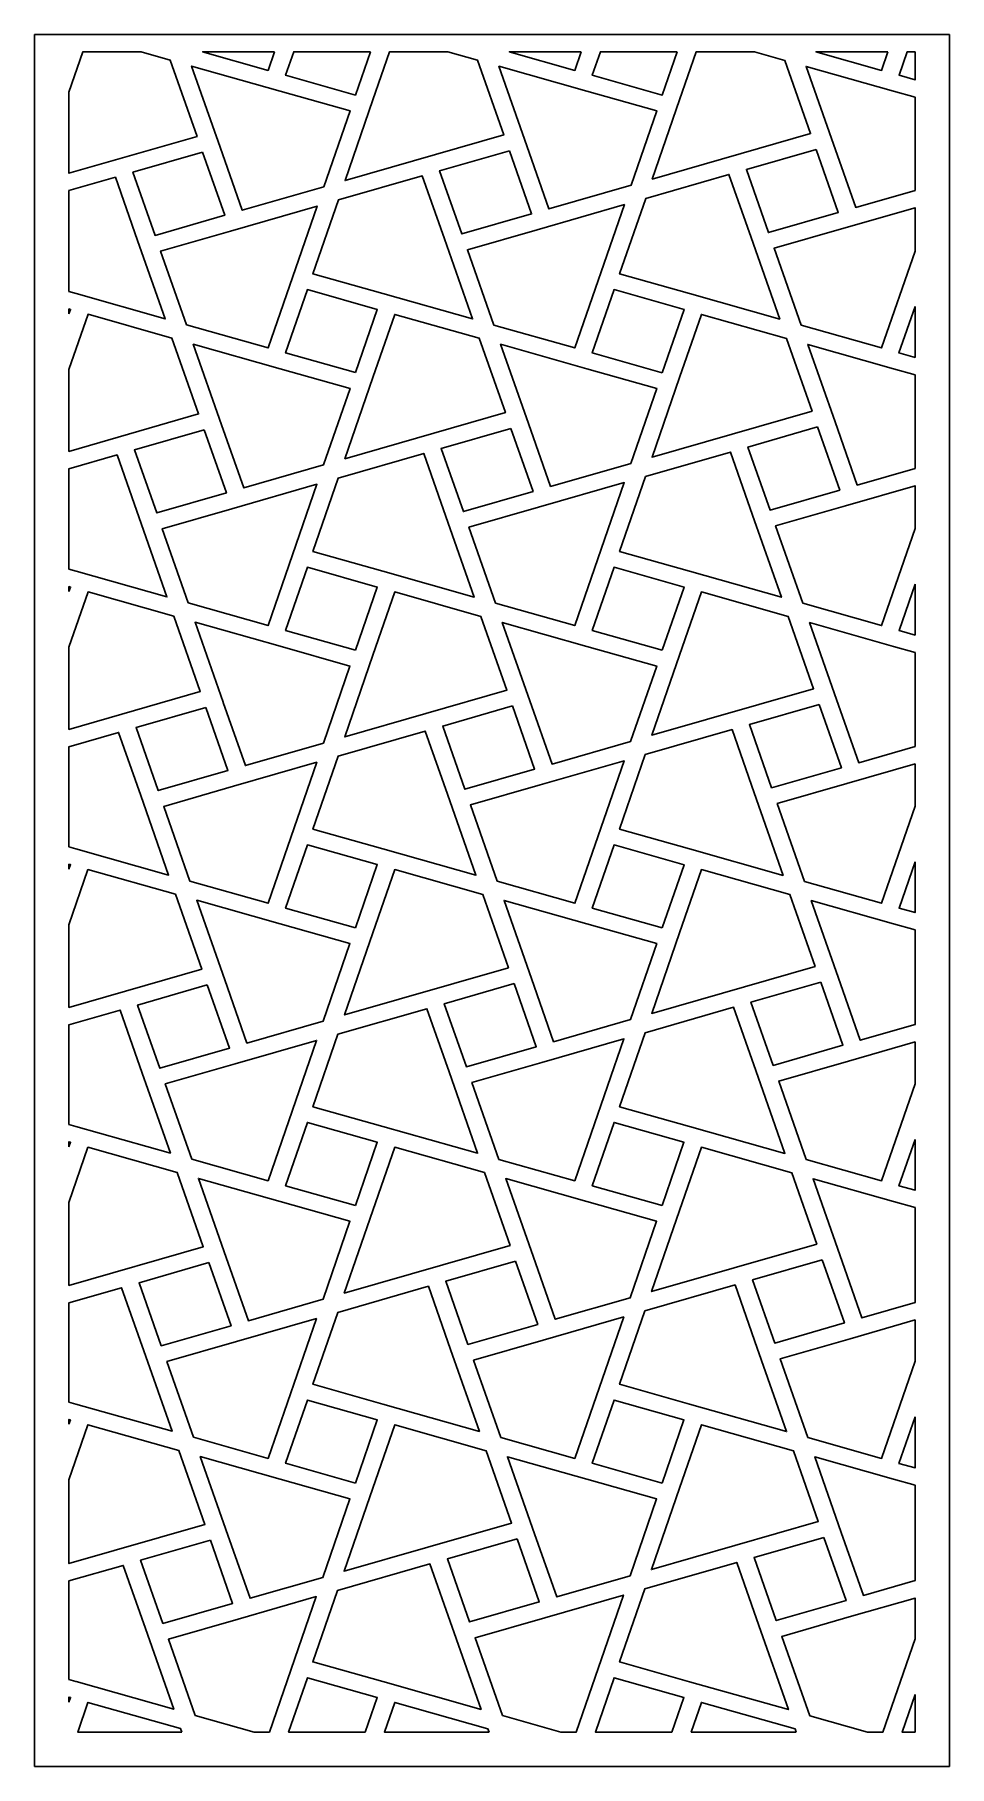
# Model space of a CAD drawing. Header units: centimetres. Extents: x 22.17 to 27, y -0.15 to 9.
import ezdxf

# ---------------------------------------------------------------- set-up
doc = ezdxf.new("R2010")
doc.units = ezdxf.units.CM
doc.header["$MEASUREMENT"] = 0
doc.layers.add('layer 1', color=7, linetype='Continuous')

msp = doc.modelspace()

# ---------------------------------------------------------------- linework, layer by layer
at = {"layer": 'layer 1', "color": 250}
for points, knots in [([(22.16623, -0.15276), (22.16623, -0.15276), (22.16623, -0.10333), (22.16623, -0.10333), (22.16623, -0.10333), (22.16623, -0.10333), (22.16623, 0.26172), (22.16623, 0.26172), (22.16623, 0.26172), (22.16623, 0.26172), (22.16623, 0.3568), (22.16623, 0.3568), (22.16623, 0.3568), (22.16623, 0.3568), (22.16623, 0.77526), (22.16623, 0.77526), (22.16623, 0.77526), (22.16623, 0.77526), (22.16623, 1.12919), (22.16623, 1.12919), (22.16623, 1.12919), (22.16623, 1.12919), (22.16623, 1.27306), (22.16623, 1.27306), (22.16623, 1.27306), (22.16623, 1.27306), (22.16623, 1.36427), (22.16623, 1.36427), (22.16623, 1.36427), (22.16623, 1.36427), (22.16623, 1.7291), (22.16623, 1.7291), (22.16623, 1.7291), (22.16623, 1.7291), (22.16623, 1.82413), (22.16623, 1.82413), (22.16623, 1.82413), (22.16623, 1.82413), (22.16623, 2.24503), (22.16623, 2.24503), (22.16623, 2.24503), (22.16623, 2.24503), (22.16623, 2.59707), (22.16623, 2.59707), (22.16623, 2.59707), (22.16623, 2.59707), (22.16623, 2.74019), (22.16623, 2.74019), (22.16623, 2.74019), (22.16623, 2.74019), (22.16623, 2.8316), (22.16623, 2.8316), (22.16623, 2.8316), (22.16623, 2.8316), (22.16623, 3.19648), (22.16623, 3.19648), (22.16623, 3.19648), (22.16623, 3.19648), (22.16623, 3.29142), (22.16623, 3.29142), (22.16623, 3.29142), (22.16623, 3.29142), (22.16623, 3.71458), (22.16623, 3.71458), (22.16623, 3.71458), (22.16623, 3.71458), (22.16623, 4.06454), (22.16623, 4.06454), (22.16623, 4.06454), (22.16623, 4.06454), (22.16623, 4.20776), (22.16623, 4.20776), (22.16623, 4.20776), (22.16623, 4.20776), (22.16623, 4.29885), (22.16623, 4.29885), (22.16623, 4.29885), (22.16623, 4.29885), (22.16623, 4.66385), (22.16623, 4.66385), (22.16623, 4.66385), (22.16623, 4.66385), (22.16623, 4.75893), (22.16623, 4.75893), (22.16623, 4.75893), (22.16623, 4.75893), (22.16623, 5.18455), (22.16623, 5.18455), (22.16623, 5.18455), (22.16623, 5.18455), (22.16623, 5.53186), (22.16623, 5.53186), (22.16623, 5.53186), (22.16623, 5.53186), (22.16623, 5.67516), (22.16623, 5.67516), (22.16623, 5.67516), (22.16623, 5.67516), (22.16623, 5.7664), (22.16623, 5.7664), (22.16623, 5.7664), (22.16623, 5.7664), (22.16623, 6.13115), (22.16623, 6.13115), (22.16623, 6.13115), (22.16623, 6.13115), (22.16623, 6.22638), (22.16623, 6.22638), (22.16623, 6.22638), (22.16623, 6.22638), (22.16623, 6.6541), (22.16623, 6.6541), (22.16623, 6.6541), (22.16623, 6.6541), (22.16623, 6.99869), (22.16623, 6.99869), (22.16623, 6.99869), (22.16623, 6.99869), (22.16623, 7.14261), (22.16623, 7.14261), (22.16623, 7.14261), (22.16623, 7.14261), (22.16623, 7.23379), (22.16623, 7.23379), (22.16623, 7.23379), (22.16623, 7.23379), (22.16623, 7.59864), (22.16623, 7.59864), (22.16623, 7.59864), (22.16623, 7.59864), (22.16623, 7.69366), (22.16623, 7.69366), (22.16623, 7.69366), (22.16623, 7.69366), (22.16623, 8.12407), (22.16623, 8.12407), (22.16623, 8.12407), (22.16623, 8.12407), (22.16623, 8.46601), (22.16623, 8.46601), (22.16623, 8.46601), (22.16623, 8.46601), (22.16623, 8.60998), (22.16623, 8.60998), (22.16623, 8.60998), (22.16623, 8.60998), (22.16623, 8.70122), (22.16623, 8.70122), (22.16623, 8.70122), (22.16623, 8.70122), (22.16623, 9.00077), (22.16623, 9.00077), (22.16623, 9.00077), (22.16623, 9.00077), (26.99977, 9.00077), (26.99977, 9.00077), (26.99977, 9.00077), (26.99977, 9.00077), (26.99977, 8.71055), (26.99977, 8.71055), (26.99977, 8.71055), (26.99977, 8.71055), (26.99977, 8.61886), (26.99977, 8.61886), (26.99977, 8.61886), (26.99977, 8.61886), (26.99977, 8.38246), (26.99977, 8.38246), (26.99977, 8.38246), (26.99977, 8.38246), (26.99977, 8.08891), (26.99977, 8.08891), (26.99977, 8.08891), (26.99977, 8.08891), (26.99977, 7.70438), (26.99977, 7.70438), (26.99977, 7.70438), (26.99977, 7.70438), (26.99977, 7.61284), (26.99977, 7.61284), (26.99977, 7.61284), (26.99977, 7.61284), (26.99977, 7.24316), (26.99977, 7.24316), (26.99977, 7.24316), (26.99977, 7.24316), (26.99977, 7.15163), (26.99977, 7.15163), (26.99977, 7.15163), (26.99977, 7.15163), (26.99977, 6.91528), (26.99977, 6.91528), (26.99977, 6.91528), (26.99977, 6.91528), (26.99977, 6.62165), (26.99977, 6.62165), (26.99977, 6.62165), (26.99977, 6.62165), (26.99977, 6.23686), (26.99977, 6.23686), (26.99977, 6.23686), (26.99977, 6.23686), (26.99977, 6.14559), (26.99977, 6.14559), (26.99977, 6.14559), (26.99977, 6.14559), (26.99977, 5.77581), (26.99977, 5.77581), (26.99977, 5.77581), (26.99977, 5.77581), (26.99977, 5.68406), (26.99977, 5.68406), (26.99977, 5.68406), (26.99977, 5.68406), (26.99977, 5.4479), (26.99977, 5.4479), (26.99977, 5.4479), (26.99977, 5.4479), (26.99977, 5.15446), (26.99977, 5.15446), (26.99977, 5.15446), (26.99977, 5.15446), (26.99977, 4.76954), (26.99977, 4.76954), (26.99977, 4.76954), (26.99977, 4.76954), (26.99977, 4.67812), (26.99977, 4.67812), (26.99977, 4.67812), (26.99977, 4.67812), (26.99977, 4.30858), (26.99977, 4.30858), (26.99977, 4.30858), (26.99977, 4.30858), (26.99977, 4.21673), (26.99977, 4.21673), (26.99977, 4.21673), (26.99977, 4.21673), (26.99977, 3.98074), (26.99977, 3.98074), (26.99977, 3.98074), (26.99977, 3.98074), (26.99977, 3.68724), (26.99977, 3.68724), (26.99977, 3.68724), (26.99977, 3.68724), (26.99977, 3.30216), (26.99977, 3.30216), (26.99977, 3.30216), (26.99977, 3.30216), (26.99977, 3.21065), (26.99977, 3.21065), (26.99977, 3.21065), (26.99977, 3.21065), (26.99977, 2.84103), (26.99977, 2.84103), (26.99977, 2.84103), (26.99977, 2.84103), (26.99977, 2.74949), (26.99977, 2.74949), (26.99977, 2.74949), (26.99977, 2.74949), (26.99977, 2.51344), (26.99977, 2.51344), (26.99977, 2.51344), (26.99977, 2.51344), (26.99977, 2.22), (26.99977, 2.22), (26.99977, 2.22), (26.99977, 2.22), (26.99977, 1.83465), (26.99977, 1.83465), (26.99977, 1.83465), (26.99977, 1.83465), (26.99977, 1.74346), (26.99977, 1.74346), (26.99977, 1.74346), (26.99977, 1.74346), (26.99977, 1.3736), (26.99977, 1.3736), (26.99977, 1.3736), (26.99977, 1.3736), (26.99977, 1.28193), (26.99977, 1.28193), (26.99977, 1.28193), (26.99977, 1.28193), (26.99977, 1.04618), (26.99977, 1.04618), (26.99977, 1.04618), (26.99977, 1.04618), (26.99977, 0.75299), (26.99977, 0.75299), (26.99977, 0.75299), (26.99977, 0.75299), (26.99977, 0.36727), (26.99977, 0.36727), (26.99977, 0.36727), (26.99977, 0.36727), (26.99977, 0.27598), (26.99977, 0.27598), (26.99977, 0.27598), (26.99977, 0.27598), (26.99977, -0.09355), (26.99977, -0.09355), (26.99977, -0.09355), (26.99977, -0.09355), (26.99977, -0.15276), (26.99977, -0.15276), (26.99977, -0.15276), (26.99977, -0.15276), (22.16623, -0.15276), (22.16623, -0.15276)], [0, 0, 0, 0, 0.0126582, 0.0126582, 0.0126582, 0.0126582, 0.0253165, 0.0253165, 0.0253165, 0.0253165, 0.0379747, 0.0379747, 0.0379747, 0.0379747, 0.0506329, 0.0506329, 0.0506329, 0.0506329, 0.0632911, 0.0632911, 0.0632911, 0.0632911, 0.0759494, 0.0759494, 0.0759494, 0.0759494, 0.0886076, 0.0886076, 0.0886076, 0.0886076, 0.1012658, 0.1012658, 0.1012658, 0.1012658, 0.1139241, 0.1139241, 0.1139241, 0.1139241, 0.1265823, 0.1265823, 0.1265823, 0.1265823, 0.1392405, 0.1392405, 0.1392405, 0.1392405, 0.1518987, 0.1518987, 0.1518987, 0.1518987, 0.164557, 0.164557, 0.164557, 0.164557, 0.1772152, 0.1772152, 0.1772152, 0.1772152, 0.1898734, 0.1898734, 0.1898734, 0.1898734, 0.2025316, 0.2025316, 0.2025316, 0.2025316, 0.2151899, 0.2151899, 0.2151899, 0.2151899, 0.2278481, 0.2278481, 0.2278481, 0.2278481, 0.2405063, 0.2405063, 0.2405063, 0.2405063, 0.2531646, 0.2531646, 0.2531646, 0.2531646, 0.2658228, 0.2658228, 0.2658228, 0.2658228, 0.278481, 0.278481, 0.278481, 0.278481, 0.2911392, 0.2911392, 0.2911392, 0.2911392, 0.3037975, 0.3037975, 0.3037975, 0.3037975, 0.3164557, 0.3164557, 0.3164557, 0.3164557, 0.3291139, 0.3291139, 0.3291139, 0.3291139, 0.3417722, 0.3417722, 0.3417722, 0.3417722, 0.3544304, 0.3544304, 0.3544304, 0.3544304, 0.3670886, 0.3670886, 0.3670886, 0.3670886, 0.3797468, 0.3797468, 0.3797468, 0.3797468, 0.3924051, 0.3924051, 0.3924051, 0.3924051, 0.4050633, 0.4050633, 0.4050633, 0.4050633, 0.4177215, 0.4177215, 0.4177215, 0.4177215, 0.4303797, 0.4303797, 0.4303797, 0.4303797, 0.443038, 0.443038, 0.443038, 0.443038, 0.4556962, 0.4556962, 0.4556962, 0.4556962, 0.4683544, 0.4683544, 0.4683544, 0.4683544, 0.4810127, 0.4810127, 0.4810127, 0.4810127, 0.4936709, 0.4936709, 0.4936709, 0.4936709, 0.5063291, 0.5063291, 0.5063291, 0.5063291, 0.5189873, 0.5189873, 0.5189873, 0.5189873, 0.5316456, 0.5316456, 0.5316456, 0.5316456, 0.5443038, 0.5443038, 0.5443038, 0.5443038, 0.556962, 0.556962, 0.556962, 0.556962, 0.5696203, 0.5696203, 0.5696203, 0.5696203, 0.5822785, 0.5822785, 0.5822785, 0.5822785, 0.5949367, 0.5949367, 0.5949367, 0.5949367, 0.6075949, 0.6075949, 0.6075949, 0.6075949, 0.6202532, 0.6202532, 0.6202532, 0.6202532, 0.6329114, 0.6329114, 0.6329114, 0.6329114, 0.6455696, 0.6455696, 0.6455696, 0.6455696, 0.6582278, 0.6582278, 0.6582278, 0.6582278, 0.6708861, 0.6708861, 0.6708861, 0.6708861, 0.6835443, 0.6835443, 0.6835443, 0.6835443, 0.6962025, 0.6962025, 0.6962025, 0.6962025, 0.7088608, 0.7088608, 0.7088608, 0.7088608, 0.721519, 0.721519, 0.721519, 0.721519, 0.7341772, 0.7341772, 0.7341772, 0.7341772, 0.7468354, 0.7468354, 0.7468354, 0.7468354, 0.7594937, 0.7594937, 0.7594937, 0.7594937, 0.7721519, 0.7721519, 0.7721519, 0.7721519, 0.7848101, 0.7848101, 0.7848101, 0.7848101, 0.7974684, 0.7974684, 0.7974684, 0.7974684, 0.8101266, 0.8101266, 0.8101266, 0.8101266, 0.8227848, 0.8227848, 0.8227848, 0.8227848, 0.835443, 0.835443, 0.835443, 0.835443, 0.8481013, 0.8481013, 0.8481013, 0.8481013, 0.8607595, 0.8607595, 0.8607595, 0.8607595, 0.8734177, 0.8734177, 0.8734177, 0.8734177, 0.8860759, 0.8860759, 0.8860759, 0.8860759, 0.8987342, 0.8987342, 0.8987342, 0.8987342, 0.9113924, 0.9113924, 0.9113924, 0.9113924, 0.9240506, 0.9240506, 0.9240506, 0.9240506, 0.9367089, 0.9367089, 0.9367089, 0.9367089, 0.9493671, 0.9493671, 0.9493671, 0.9493671, 0.9620253, 0.9620253, 0.9620253, 0.9620253, 0.9746835, 0.9746835, 0.9746835, 0.9746835, 1, 1, 1, 1]), ([(22.729, 8.91014), (22.729, 8.91014), (22.42096, 8.91014), (22.42096, 8.91014), (22.42096, 8.91014), (22.42096, 8.91014), (22.34749, 8.69728), (22.34749, 8.69728), (22.34749, 8.69728), (22.34749, 8.69728), (22.34749, 8.26815), (22.34749, 8.26815), (22.34749, 8.26815), (22.34749, 8.26815), (23.02461, 8.46315), (23.02461, 8.46315), (23.02461, 8.46315), (23.02461, 8.46315), (22.88275, 8.86665), (22.88275, 8.86665), (22.88275, 8.86665), (22.88275, 8.86665), (22.729, 8.91014), (22.729, 8.91014)], [0, 0, 0, 0, 0.1428571, 0.1428571, 0.1428571, 0.1428571, 0.2857143, 0.2857143, 0.2857143, 0.2857143, 0.4285714, 0.4285714, 0.4285714, 0.4285714, 0.5714286, 0.5714286, 0.5714286, 0.5714286, 0.7142857, 0.7142857, 0.7142857, 0.7142857, 1, 1, 1, 1]), ([(23.43398, 8.91014), (23.43398, 8.91014), (23.05342, 8.91014), (23.05342, 8.91014), (23.05342, 8.91014), (23.05342, 8.91014), (23.4001, 8.81199), (23.4001, 8.81199), (23.4001, 8.81199), (23.4001, 8.81199), (23.43398, 8.91014), (23.43398, 8.91014)], [0, 0, 0, 0, 0.25, 0.25, 0.25, 0.25, 0.5, 0.5, 0.5, 0.5, 1, 1, 1, 1]), ([(23.94034, 8.91014), (23.94034, 8.91014), (23.53514, 8.91014), (23.53514, 8.91014), (23.53514, 8.91014), (23.53514, 8.91014), (23.49238, 8.78599), (23.49238, 8.78599), (23.49238, 8.78599), (23.49238, 8.78599), (23.86125, 8.68134), (23.86125, 8.68134), (23.86125, 8.68134), (23.86125, 8.68134), (23.94034, 8.91014), (23.94034, 8.91014)], [0, 0, 0, 0, 0.2, 0.2, 0.2, 0.2, 0.4, 0.4, 0.4, 0.4, 0.6, 0.6, 0.6, 0.6, 1, 1, 1, 1]), ([(24.3498, 8.91014), (24.3498, 8.91014), (24.04172, 8.91014), (24.04172, 8.91014), (24.04172, 8.91014), (24.04172, 8.91014), (23.95377, 8.65534), (23.95377, 8.65534), (23.95377, 8.65534), (23.95377, 8.65534), (23.80652, 8.22895), (23.80652, 8.22895), (23.80652, 8.22895), (23.80652, 8.22895), (24.64537, 8.47048), (24.64537, 8.47048), (24.64537, 8.47048), (24.64537, 8.47048), (24.50671, 8.86576), (24.50671, 8.86576), (24.50671, 8.86576), (24.50671, 8.86576), (24.3498, 8.91014), (24.3498, 8.91014)], [0, 0, 0, 0, 0.1428571, 0.1428571, 0.1428571, 0.1428571, 0.2857143, 0.2857143, 0.2857143, 0.2857143, 0.4285714, 0.4285714, 0.4285714, 0.4285714, 0.5714286, 0.5714286, 0.5714286, 0.5714286, 0.7142857, 0.7142857, 0.7142857, 0.7142857, 1, 1, 1, 1]), ([(25.05475, 8.91014), (25.05475, 8.91014), (24.67403, 8.91014), (24.67403, 8.91014), (24.67403, 8.91014), (24.67403, 8.91014), (25.02087, 8.81199), (25.02087, 8.81199), (25.02087, 8.81199), (25.02087, 8.81199), (25.05475, 8.91014), (25.05475, 8.91014)], [0, 0, 0, 0, 0.25, 0.25, 0.25, 0.25, 0.5, 0.5, 0.5, 0.5, 1, 1, 1, 1]), ([(25.56124, 8.91014), (25.56124, 8.91014), (25.15605, 8.91014), (25.15605, 8.91014), (25.15605, 8.91014), (25.15605, 8.91014), (25.11315, 8.78577), (25.11315, 8.78577), (25.11315, 8.78577), (25.11315, 8.78577), (25.48226, 8.68134), (25.48226, 8.68134), (25.48226, 8.68134), (25.48226, 8.68134), (25.56124, 8.91014), (25.56124, 8.91014)], [0, 0, 0, 0, 0.2, 0.2, 0.2, 0.2, 0.4, 0.4, 0.4, 0.4, 0.6, 0.6, 0.6, 0.6, 1, 1, 1, 1]), ([(25.97028, 8.91014), (25.97028, 8.91014), (25.66249, 8.91014), (25.66249, 8.91014), (25.66249, 8.91014), (25.66249, 8.91014), (25.57454, 8.65534), (25.57454, 8.65534), (25.57454, 8.65534), (25.57454, 8.65534), (25.42999, 8.23717), (25.42999, 8.23717), (25.42999, 8.23717), (25.42999, 8.23717), (26.26614, 8.47781), (26.26614, 8.47781), (26.26614, 8.47781), (26.26614, 8.47781), (26.13018, 8.86487), (26.13018, 8.86487), (26.13018, 8.86487), (26.13018, 8.86487), (25.97028, 8.91014), (25.97028, 8.91014)], [0, 0, 0, 0, 0.1428571, 0.1428571, 0.1428571, 0.1428571, 0.2857143, 0.2857143, 0.2857143, 0.2857143, 0.4285714, 0.4285714, 0.4285714, 0.4285714, 0.5714286, 0.5714286, 0.5714286, 0.5714286, 0.7142857, 0.7142857, 0.7142857, 0.7142857, 1, 1, 1, 1]), ([(26.67553, 8.91014), (26.67553, 8.91014), (26.29444, 8.91014), (26.29444, 8.91014), (26.29444, 8.91014), (26.29444, 8.91014), (26.64163, 8.81199), (26.64163, 8.81199), (26.64163, 8.81199), (26.64163, 8.81199), (26.67553, 8.91014), (26.67553, 8.91014)], [0, 0, 0, 0, 0.25, 0.25, 0.25, 0.25, 0.5, 0.5, 0.5, 0.5, 1, 1, 1, 1]), ([(26.81852, 8.91014), (26.81852, 8.91014), (26.77684, 8.91014), (26.77684, 8.91014), (26.77684, 8.91014), (26.77684, 8.91014), (26.73391, 8.78577), (26.73391, 8.78577), (26.73391, 8.78577), (26.73391, 8.78577), (26.81852, 8.76184), (26.81852, 8.76184), (26.81852, 8.76184), (26.81852, 8.76184), (26.81852, 8.91014), (26.81852, 8.91014)], [0, 0, 0, 0, 0.2, 0.2, 0.2, 0.2, 0.4, 0.4, 0.4, 0.4, 0.6, 0.6, 0.6, 0.6, 1, 1, 1, 1]), ([(23.46367, 8.70223), (23.46367, 8.70223), (23.83278, 8.59802), (23.83278, 8.59802), (23.83278, 8.59802), (23.83278, 8.59802), (23.69412, 8.19651), (23.69412, 8.19651), (23.69412, 8.19651), (23.69412, 8.19651), (23.26316, 8.07253), (23.26316, 8.07253), (23.26316, 8.07253), (23.26316, 8.07253), (23.14609, 8.40626), (23.14609, 8.40626), (23.14609, 8.40626), (23.14609, 8.40626), (22.9954, 8.83466), (22.9954, 8.83466), (22.9954, 8.83466), (22.9954, 8.83466), (23.46367, 8.70223), (23.46367, 8.70223)], [0, 0, 0, 0, 0.1428571, 0.1428571, 0.1428571, 0.1428571, 0.2857143, 0.2857143, 0.2857143, 0.2857143, 0.4285714, 0.4285714, 0.4285714, 0.4285714, 0.5714286, 0.5714286, 0.5714286, 0.5714286, 0.7142857, 0.7142857, 0.7142857, 0.7142857, 1, 1, 1, 1]), ([(25.08419, 8.70245), (25.08419, 8.70245), (25.4533, 8.59802), (25.4533, 8.59802), (25.4533, 8.59802), (25.4533, 8.59802), (25.31783, 8.20473), (25.31783, 8.20473), (25.31783, 8.20473), (25.31783, 8.20473), (24.88417, 8.07986), (24.88417, 8.07986), (24.88417, 8.07986), (24.88417, 8.07986), (24.76686, 8.4136), (24.76686, 8.4136), (24.76686, 8.4136), (24.76686, 8.4136), (24.61936, 8.83399), (24.61936, 8.83399), (24.61936, 8.83399), (24.61936, 8.83399), (25.08419, 8.70223), (25.08419, 8.70223), (25.08419, 8.70223), (25.08419, 8.70223), (25.08419, 8.70245), (25.08419, 8.70245)], [0, 0, 0, 0, 0.125, 0.125, 0.125, 0.125, 0.25, 0.25, 0.25, 0.25, 0.375, 0.375, 0.375, 0.375, 0.5, 0.5, 0.5, 0.5, 0.625, 0.625, 0.625, 0.625, 0.75, 0.75, 0.75, 0.75, 1, 1, 1, 1]), ([(26.81852, 8.67025), (26.81852, 8.67025), (26.70495, 8.70245), (26.70495, 8.70245), (26.70495, 8.70245), (26.70495, 8.70245), (26.24282, 8.8331), (26.24282, 8.8331), (26.24282, 8.8331), (26.24282, 8.8331), (26.38762, 8.42093), (26.38762, 8.42093), (26.38762, 8.42093), (26.38762, 8.42093), (26.50493, 8.08719), (26.50493, 8.08719), (26.50493, 8.08719), (26.50493, 8.08719), (26.81852, 8.17757), (26.81852, 8.17757), (26.81852, 8.17757), (26.81852, 8.17757), (26.81852, 8.67025), (26.81852, 8.67025)], [0, 0, 0, 0, 0.1428571, 0.1428571, 0.1428571, 0.1428571, 0.2857143, 0.2857143, 0.2857143, 0.2857143, 0.4285714, 0.4285714, 0.4285714, 0.4285714, 0.5714286, 0.5714286, 0.5714286, 0.5714286, 0.7142857, 0.7142857, 0.7142857, 0.7142857, 1, 1, 1, 1]), ([(23.05381, 8.3796), (23.05381, 8.3796), (23.17112, 8.04586), (23.17112, 8.04586), (23.17112, 8.04586), (23.17112, 8.04586), (22.8025, 7.93988), (22.8025, 7.93988), (22.8025, 7.93988), (22.8025, 7.93988), (22.68519, 8.27339), (22.68519, 8.27339), (22.68519, 8.27339), (22.68519, 8.27339), (23.05381, 8.3796), (23.05381, 8.3796)], [0, 0, 0, 0, 0.2, 0.2, 0.2, 0.2, 0.4, 0.4, 0.4, 0.4, 0.6, 0.6, 0.6, 0.6, 1, 1, 1, 1]), ([(24.67482, 8.38715), (24.67482, 8.38715), (24.79214, 8.05342), (24.79214, 8.05342), (24.79214, 8.05342), (24.79214, 8.05342), (24.42351, 7.94721), (24.42351, 7.94721), (24.42351, 7.94721), (24.42351, 7.94721), (24.3062, 8.28095), (24.3062, 8.28095), (24.3062, 8.28095), (24.3062, 8.28095), (24.67482, 8.38715), (24.67482, 8.38715)], [0, 0, 0, 0, 0.2, 0.2, 0.2, 0.2, 0.4, 0.4, 0.4, 0.4, 0.6, 0.6, 0.6, 0.6, 1, 1, 1, 1]), ([(26.29534, 8.39449), (26.29534, 8.39449), (26.41266, 8.06075), (26.41266, 8.06075), (26.41266, 8.06075), (26.41266, 8.06075), (26.04403, 7.95454), (26.04403, 7.95454), (26.04403, 7.95454), (26.04403, 7.95454), (25.92697, 8.28828), (25.92697, 8.28828), (25.92697, 8.28828), (25.92697, 8.28828), (26.29534, 8.39449), (26.29534, 8.39449)], [0, 0, 0, 0, 0.2, 0.2, 0.2, 0.2, 0.4, 0.4, 0.4, 0.4, 0.6, 0.6, 0.6, 0.6, 1, 1, 1, 1]), ([(22.34749, 7.64227), (22.34749, 7.64227), (22.38479, 7.63169), (22.38479, 7.63169), (22.38479, 7.63169), (22.38479, 7.63169), (22.38479, 7.63191), (22.38479, 7.63191), (22.38479, 7.63191), (22.38479, 7.63191), (22.856, 7.49837), (22.856, 7.49837), (22.856, 7.49837), (22.856, 7.49837), (22.71047, 7.91321), (22.71047, 7.91321), (22.71047, 7.91321), (22.71047, 7.91321), (22.59316, 8.24695), (22.59316, 8.24695), (22.59316, 8.24695), (22.59316, 8.24695), (22.34749, 8.17624), (22.34749, 8.17624), (22.34749, 8.17624), (22.34749, 8.17624), (22.34749, 7.64227), (22.34749, 7.64227)], [0, 0, 0, 0, 0.125, 0.125, 0.125, 0.125, 0.25, 0.25, 0.25, 0.25, 0.375, 0.375, 0.375, 0.375, 0.5, 0.5, 0.5, 0.5, 0.625, 0.625, 0.625, 0.625, 0.75, 0.75, 0.75, 0.75, 1, 1, 1, 1]), ([(24.00556, 7.63191), (24.00556, 7.63191), (24.47996, 7.49771), (24.47996, 7.49771), (24.47996, 7.49771), (24.47996, 7.49771), (24.33123, 7.92077), (24.33123, 7.92077), (24.33123, 7.92077), (24.33123, 7.92077), (24.21417, 8.25428), (24.21417, 8.25428), (24.21417, 8.25428), (24.21417, 8.25428), (23.77143, 8.12696), (23.77143, 8.12696), (23.77143, 8.12696), (23.77143, 8.12696), (23.63669, 7.73635), (23.63669, 7.73635), (23.63669, 7.73635), (23.63669, 7.73635), (24.00556, 7.63191), (24.00556, 7.63191)], [0, 0, 0, 0, 0.1428571, 0.1428571, 0.1428571, 0.1428571, 0.2857143, 0.2857143, 0.2857143, 0.2857143, 0.4285714, 0.4285714, 0.4285714, 0.4285714, 0.5714286, 0.5714286, 0.5714286, 0.5714286, 0.7142857, 0.7142857, 0.7142857, 0.7142857, 1, 1, 1, 1]), ([(25.62632, 7.63191), (25.62632, 7.63191), (26.10342, 7.49704), (26.10342, 7.49704), (26.10342, 7.49704), (26.10342, 7.49704), (25.952, 7.9281), (25.952, 7.9281), (25.952, 7.9281), (25.952, 7.9281), (25.83469, 8.26184), (25.83469, 8.26184), (25.83469, 8.26184), (25.83469, 8.26184), (25.39514, 8.13519), (25.39514, 8.13519), (25.39514, 8.13519), (25.39514, 8.13519), (25.25721, 7.73635), (25.25721, 7.73635), (25.25721, 7.73635), (25.25721, 7.73635), (25.62632, 7.63191), (25.62632, 7.63191)], [0, 0, 0, 0, 0.1428571, 0.1428571, 0.1428571, 0.1428571, 0.2857143, 0.2857143, 0.2857143, 0.2857143, 0.4285714, 0.4285714, 0.4285714, 0.4285714, 0.5714286, 0.5714286, 0.5714286, 0.5714286, 0.7142857, 0.7142857, 0.7142857, 0.7142857, 1, 1, 1, 1]), ([(22.9689, 7.4666), (22.9689, 7.4666), (23.39986, 7.34462), (23.39986, 7.34462), (23.39986, 7.34462), (23.39986, 7.34462), (23.65878, 8.09452), (23.65878, 8.09452), (23.65878, 8.09452), (23.65878, 8.09452), (23.20033, 7.96254), (23.20033, 7.96254), (23.20033, 7.96254), (23.20033, 7.96254), (22.83195, 7.85633), (22.83195, 7.85633), (22.83195, 7.85633), (22.83195, 7.85633), (22.9689, 7.4666), (22.9689, 7.4666)], [0, 0, 0, 0, 0.1666667, 0.1666667, 0.1666667, 0.1666667, 0.3333333, 0.3333333, 0.3333333, 0.3333333, 0.5, 0.5, 0.5, 0.5, 0.6666667, 0.6666667, 0.6666667, 0.6666667, 1, 1, 1, 1]), ([(24.59261, 7.46593), (24.59261, 7.46593), (25.02062, 7.34462), (25.02062, 7.34462), (25.02062, 7.34462), (25.02062, 7.34462), (25.28249, 8.10274), (25.28249, 8.10274), (25.28249, 8.10274), (25.28249, 8.10274), (24.82134, 7.96987), (24.82134, 7.96987), (24.82134, 7.96987), (24.82134, 7.96987), (24.45272, 7.86388), (24.45272, 7.86388), (24.45272, 7.86388), (24.45272, 7.86388), (24.59261, 7.46593), (24.59261, 7.46593)], [0, 0, 0, 0, 0.1666667, 0.1666667, 0.1666667, 0.1666667, 0.3333333, 0.3333333, 0.3333333, 0.3333333, 0.5, 0.5, 0.5, 0.5, 0.6666667, 0.6666667, 0.6666667, 0.6666667, 1, 1, 1, 1]), ([(26.21607, 7.46504), (26.21607, 7.46504), (26.64163, 7.34462), (26.64163, 7.34462), (26.64163, 7.34462), (26.64163, 7.34462), (26.81852, 7.85698), (26.81852, 7.85698), (26.81852, 7.85698), (26.81852, 7.85698), (26.81852, 8.08569), (26.81852, 8.08569), (26.81852, 8.08569), (26.81852, 8.08569), (26.44211, 7.9772), (26.44211, 7.9772), (26.44211, 7.9772), (26.44211, 7.9772), (26.07348, 7.87122), (26.07348, 7.87122), (26.07348, 7.87122), (26.07348, 7.87122), (26.21607, 7.46504), (26.21607, 7.46504)], [0, 0, 0, 0, 0.1428571, 0.1428571, 0.1428571, 0.1428571, 0.2857143, 0.2857143, 0.2857143, 0.2857143, 0.4285714, 0.4285714, 0.4285714, 0.4285714, 0.5714286, 0.5714286, 0.5714286, 0.5714286, 0.7142857, 0.7142857, 0.7142857, 0.7142857, 1, 1, 1, 1]), ([(23.8615, 7.21419), (23.8615, 7.21419), (23.9766, 7.54837), (23.9766, 7.54837), (23.9766, 7.54837), (23.9766, 7.54837), (23.60773, 7.6528), (23.60773, 7.6528), (23.60773, 7.6528), (23.60773, 7.6528), (23.49238, 7.31862), (23.49238, 7.31862), (23.49238, 7.31862), (23.49238, 7.31862), (23.8615, 7.21419), (23.8615, 7.21419)], [0, 0, 0, 0, 0.2, 0.2, 0.2, 0.2, 0.4, 0.4, 0.4, 0.4, 0.6, 0.6, 0.6, 0.6, 1, 1, 1, 1]), ([(25.48226, 7.21396), (25.48226, 7.21396), (25.59761, 7.54837), (25.59761, 7.54837), (25.59761, 7.54837), (25.59761, 7.54837), (25.2285, 7.6528), (25.2285, 7.6528), (25.2285, 7.6528), (25.2285, 7.6528), (25.11315, 7.31862), (25.11315, 7.31862), (25.11315, 7.31862), (25.11315, 7.31862), (25.48226, 7.21396), (25.48226, 7.21396)], [0, 0, 0, 0, 0.2, 0.2, 0.2, 0.2, 0.4, 0.4, 0.4, 0.4, 0.6, 0.6, 0.6, 0.6, 1, 1, 1, 1]), ([(22.34749, 7.52418), (22.34749, 7.52418), (22.35584, 7.54837), (22.35584, 7.54837), (22.35584, 7.54837), (22.35584, 7.54837), (22.34749, 7.55058), (22.34749, 7.55058), (22.34749, 7.55058), (22.34749, 7.55058), (22.34749, 7.52418), (22.34749, 7.52418)], [0, 0, 0, 0, 0.25, 0.25, 0.25, 0.25, 0.5, 0.5, 0.5, 0.5, 1, 1, 1, 1]), ([(22.34749, 7.22993), (22.34749, 7.22993), (22.44836, 7.52237), (22.44836, 7.52237), (22.44836, 7.52237), (22.44836, 7.52237), (22.89184, 7.39661), (22.89184, 7.39661), (22.89184, 7.39661), (22.89184, 7.39661), (23.03271, 6.99555), (23.03271, 6.99555), (23.03271, 6.99555), (23.03271, 6.99555), (22.34749, 6.79812), (22.34749, 6.79812), (22.34749, 6.79812), (22.34749, 6.79812), (22.34749, 7.22993), (22.34749, 7.22993)], [0, 0, 0, 0, 0.1666667, 0.1666667, 0.1666667, 0.1666667, 0.3333333, 0.3333333, 0.3333333, 0.3333333, 0.5, 0.5, 0.5, 0.5, 0.6666667, 0.6666667, 0.6666667, 0.6666667, 1, 1, 1, 1]), ([(23.95353, 7.18797), (23.95353, 7.18797), (24.06912, 7.52215), (24.06912, 7.52215), (24.06912, 7.52215), (24.06912, 7.52215), (24.51579, 7.39572), (24.51579, 7.39572), (24.51579, 7.39572), (24.51579, 7.39572), (24.65372, 7.00288), (24.65372, 7.00288), (24.65372, 7.00288), (24.65372, 7.00288), (23.80579, 6.75869), (23.80579, 6.75869), (23.80579, 6.75869), (23.80579, 6.75869), (23.95353, 7.18797), (23.95353, 7.18797)], [0, 0, 0, 0, 0.1666667, 0.1666667, 0.1666667, 0.1666667, 0.3333333, 0.3333333, 0.3333333, 0.3333333, 0.5, 0.5, 0.5, 0.5, 0.6666667, 0.6666667, 0.6666667, 0.6666667, 1, 1, 1, 1]), ([(25.57454, 7.18797), (25.57454, 7.18797), (25.68989, 7.52215), (25.68989, 7.52215), (25.68989, 7.52215), (25.68989, 7.52215), (26.13926, 7.39483), (26.13926, 7.39483), (26.13926, 7.39483), (26.13926, 7.39483), (26.27424, 7.01066), (26.27424, 7.01066), (26.27424, 7.01066), (26.27424, 7.01066), (25.42901, 6.76713), (25.42901, 6.76713), (25.42901, 6.76713), (25.42901, 6.76713), (25.57454, 7.18797), (25.57454, 7.18797)], [0, 0, 0, 0, 0.1666667, 0.1666667, 0.1666667, 0.1666667, 0.3333333, 0.3333333, 0.3333333, 0.3333333, 0.5, 0.5, 0.5, 0.5, 0.6666667, 0.6666667, 0.6666667, 0.6666667, 1, 1, 1, 1]), ([(26.81852, 7.56421), (26.81852, 7.56421), (26.73367, 7.3184), (26.73367, 7.3184), (26.73367, 7.3184), (26.73367, 7.3184), (26.81852, 7.29441), (26.81852, 7.29441), (26.81852, 7.29441), (26.81852, 7.29441), (26.81852, 7.56421), (26.81852, 7.56421)], [0, 0, 0, 0, 0.25, 0.25, 0.25, 0.25, 0.5, 0.5, 0.5, 0.5, 1, 1, 1, 1]), ([(23.46342, 7.23507), (23.46342, 7.23507), (23.83278, 7.13042), (23.83278, 7.13042), (23.83278, 7.13042), (23.83278, 7.13042), (23.69314, 6.72647), (23.69314, 6.72647), (23.69314, 6.72647), (23.69314, 6.72647), (23.2715, 6.60493), (23.2715, 6.60493), (23.2715, 6.60493), (23.2715, 6.60493), (23.15419, 6.93866), (23.15419, 6.93866), (23.15419, 6.93866), (23.15419, 6.93866), (23.00448, 7.36461), (23.00448, 7.36461), (23.00448, 7.36461), (23.00448, 7.36461), (23.46342, 7.23507), (23.46342, 7.23507)], [0, 0, 0, 0, 0.1428571, 0.1428571, 0.1428571, 0.1428571, 0.2857143, 0.2857143, 0.2857143, 0.2857143, 0.4285714, 0.4285714, 0.4285714, 0.4285714, 0.5714286, 0.5714286, 0.5714286, 0.5714286, 0.7142857, 0.7142857, 0.7142857, 0.7142857, 1, 1, 1, 1]), ([(25.08419, 7.23485), (25.08419, 7.23485), (25.4533, 7.13042), (25.4533, 7.13042), (25.4533, 7.13042), (25.4533, 7.13042), (25.3166, 6.73469), (25.3166, 6.73469), (25.3166, 6.73469), (25.3166, 6.73469), (24.89227, 6.6127), (24.89227, 6.6127), (24.89227, 6.6127), (24.89227, 6.6127), (24.7752, 6.946), (24.7752, 6.946), (24.7752, 6.946), (24.7752, 6.946), (24.62819, 7.36417), (24.62819, 7.36417), (24.62819, 7.36417), (24.62819, 7.36417), (25.08419, 7.23485), (25.08419, 7.23485)], [0, 0, 0, 0, 0.1428571, 0.1428571, 0.1428571, 0.1428571, 0.2857143, 0.2857143, 0.2857143, 0.2857143, 0.4285714, 0.4285714, 0.4285714, 0.4285714, 0.5714286, 0.5714286, 0.5714286, 0.5714286, 0.7142857, 0.7142857, 0.7142857, 0.7142857, 1, 1, 1, 1]), ([(26.81852, 7.20284), (26.81852, 7.20284), (26.7052, 7.23485), (26.7052, 7.23485), (26.7052, 7.23485), (26.7052, 7.23485), (26.70495, 7.23485), (26.70495, 7.23485), (26.70495, 7.23485), (26.70495, 7.23485), (26.2519, 7.36328), (26.2519, 7.36328), (26.2519, 7.36328), (26.2519, 7.36328), (26.39572, 6.95377), (26.39572, 6.95377), (26.39572, 6.95377), (26.39572, 6.95377), (26.51303, 6.62004), (26.51303, 6.62004), (26.51303, 6.62004), (26.51303, 6.62004), (26.81852, 6.70789), (26.81852, 6.70789), (26.81852, 6.70789), (26.81852, 6.70789), (26.81852, 7.20284), (26.81852, 7.20284)], [0, 0, 0, 0, 0.125, 0.125, 0.125, 0.125, 0.25, 0.25, 0.25, 0.25, 0.375, 0.375, 0.375, 0.375, 0.5, 0.5, 0.5, 0.5, 0.625, 0.625, 0.625, 0.625, 0.75, 0.75, 0.75, 0.75, 1, 1, 1, 1]), ([(23.06216, 6.91222), (23.06216, 6.91222), (23.17922, 6.57849), (23.17922, 6.57849), (23.17922, 6.57849), (23.17922, 6.57849), (22.81109, 6.47228), (22.81109, 6.47228), (22.81109, 6.47228), (22.81109, 6.47228), (22.69378, 6.80601), (22.69378, 6.80601), (22.69378, 6.80601), (22.69378, 6.80601), (23.06216, 6.91222), (23.06216, 6.91222)], [0, 0, 0, 0, 0.2, 0.2, 0.2, 0.2, 0.4, 0.4, 0.4, 0.4, 0.6, 0.6, 0.6, 0.6, 1, 1, 1, 1]), ([(24.68292, 6.91956), (24.68292, 6.91956), (24.80023, 6.58604), (24.80023, 6.58604), (24.80023, 6.58604), (24.80023, 6.58604), (24.43161, 6.47983), (24.43161, 6.47983), (24.43161, 6.47983), (24.43161, 6.47983), (24.3143, 6.81335), (24.3143, 6.81335), (24.3143, 6.81335), (24.3143, 6.81335), (24.68292, 6.91956), (24.68292, 6.91956)], [0, 0, 0, 0, 0.2, 0.2, 0.2, 0.2, 0.4, 0.4, 0.4, 0.4, 0.6, 0.6, 0.6, 0.6, 1, 1, 1, 1]), ([(26.30369, 6.92711), (26.30369, 6.92711), (26.42075, 6.59337), (26.42075, 6.59337), (26.42075, 6.59337), (26.42075, 6.59337), (26.05213, 6.48739), (26.05213, 6.48739), (26.05213, 6.48739), (26.05213, 6.48739), (25.93506, 6.8209), (25.93506, 6.8209), (25.93506, 6.8209), (25.93506, 6.8209), (26.30369, 6.92711), (26.30369, 6.92711)], [0, 0, 0, 0, 0.2, 0.2, 0.2, 0.2, 0.4, 0.4, 0.4, 0.4, 0.6, 0.6, 0.6, 0.6, 1, 1, 1, 1]), ([(22.34749, 6.17509), (22.34749, 6.17509), (22.38479, 6.16454), (22.38479, 6.16454), (22.38479, 6.16454), (22.38479, 6.16454), (22.86508, 6.02855), (22.86508, 6.02855), (22.86508, 6.02855), (22.86508, 6.02855), (22.71857, 6.44584), (22.71857, 6.44584), (22.71857, 6.44584), (22.71857, 6.44584), (22.71881, 6.44584), (22.71881, 6.44584), (22.71881, 6.44584), (22.71881, 6.44584), (22.6015, 6.77957), (22.6015, 6.77957), (22.6015, 6.77957), (22.6015, 6.77957), (22.34749, 6.70635), (22.34749, 6.70635), (22.34749, 6.70635), (22.34749, 6.70635), (22.34749, 6.17509), (22.34749, 6.17509)], [0, 0, 0, 0, 0.125, 0.125, 0.125, 0.125, 0.25, 0.25, 0.25, 0.25, 0.375, 0.375, 0.375, 0.375, 0.5, 0.5, 0.5, 0.5, 0.625, 0.625, 0.625, 0.625, 0.75, 0.75, 0.75, 0.75, 1, 1, 1, 1]), ([(24.0058, 6.16454), (24.0058, 6.16454), (24.48904, 6.02789), (24.48904, 6.02789), (24.48904, 6.02789), (24.48904, 6.02789), (24.33933, 6.45339), (24.33933, 6.45339), (24.33933, 6.45339), (24.33933, 6.45339), (24.22227, 6.78691), (24.22227, 6.78691), (24.22227, 6.78691), (24.22227, 6.78691), (23.77045, 6.6567), (23.77045, 6.6567), (23.77045, 6.6567), (23.77045, 6.6567), (23.63644, 6.26897), (23.63644, 6.26897), (23.63644, 6.26897), (23.63644, 6.26897), (24.0058, 6.16454), (24.0058, 6.16454)], [0, 0, 0, 0, 0.1428571, 0.1428571, 0.1428571, 0.1428571, 0.2857143, 0.2857143, 0.2857143, 0.2857143, 0.4285714, 0.4285714, 0.4285714, 0.4285714, 0.5714286, 0.5714286, 0.5714286, 0.5714286, 0.7142857, 0.7142857, 0.7142857, 0.7142857, 1, 1, 1, 1]), ([(25.62632, 6.16431), (25.62632, 6.16431), (26.1125, 6.027), (26.1125, 6.027), (26.1125, 6.027), (26.1125, 6.027), (25.9601, 6.46072), (25.9601, 6.46072), (25.9601, 6.46072), (25.9601, 6.46072), (25.84279, 6.79446), (25.84279, 6.79446), (25.84279, 6.79446), (25.84279, 6.79446), (25.39416, 6.66514), (25.39416, 6.66514), (25.39416, 6.66514), (25.39416, 6.66514), (25.25721, 6.26875), (25.25721, 6.26875), (25.25721, 6.26875), (25.25721, 6.26875), (25.62632, 6.16431), (25.62632, 6.16431)], [0, 0, 0, 0, 0.1428571, 0.1428571, 0.1428571, 0.1428571, 0.2857143, 0.2857143, 0.2857143, 0.2857143, 0.4285714, 0.4285714, 0.4285714, 0.4285714, 0.5714286, 0.5714286, 0.5714286, 0.5714286, 0.7142857, 0.7142857, 0.7142857, 0.7142857, 1, 1, 1, 1]), ([(22.97798, 5.99678), (22.97798, 5.99678), (23.39986, 5.87746), (23.39986, 5.87746), (23.39986, 5.87746), (23.39986, 5.87746), (23.65804, 6.62426), (23.65804, 6.62426), (23.65804, 6.62426), (23.65804, 6.62426), (23.20867, 6.49494), (23.20867, 6.49494), (23.20867, 6.49494), (23.20867, 6.49494), (22.8403, 6.38895), (22.8403, 6.38895), (22.8403, 6.38895), (22.8403, 6.38895), (22.97798, 5.99678), (22.97798, 5.99678)], [0, 0, 0, 0, 0.1666667, 0.1666667, 0.1666667, 0.1666667, 0.3333333, 0.3333333, 0.3333333, 0.3333333, 0.5, 0.5, 0.5, 0.5, 0.6666667, 0.6666667, 0.6666667, 0.6666667, 1, 1, 1, 1]), ([(24.60169, 5.99589), (24.60169, 5.99589), (25.02062, 5.87724), (25.02062, 5.87724), (25.02062, 5.87724), (25.02062, 5.87724), (25.28151, 6.63292), (25.28151, 6.63292), (25.28151, 6.63292), (25.28151, 6.63292), (24.82944, 6.50272), (24.82944, 6.50272), (24.82944, 6.50272), (24.82944, 6.50272), (24.46082, 6.39651), (24.46082, 6.39651), (24.46082, 6.39651), (24.46082, 6.39651), (24.60169, 5.99589), (24.60169, 5.99589)], [0, 0, 0, 0, 0.1666667, 0.1666667, 0.1666667, 0.1666667, 0.3333333, 0.3333333, 0.3333333, 0.3333333, 0.5, 0.5, 0.5, 0.5, 0.6666667, 0.6666667, 0.6666667, 0.6666667, 1, 1, 1, 1]), ([(26.22515, 5.995), (26.22515, 5.995), (26.64163, 5.87724), (26.64163, 5.87724), (26.64163, 5.87724), (26.64163, 5.87724), (26.81852, 6.3902), (26.81852, 6.3902), (26.81852, 6.3902), (26.81852, 6.3902), (26.81852, 6.61604), (26.81852, 6.61604), (26.81852, 6.61604), (26.81852, 6.61604), (26.45021, 6.51005), (26.45021, 6.51005), (26.45021, 6.51005), (26.45021, 6.51005), (26.08158, 6.40384), (26.08158, 6.40384), (26.08158, 6.40384), (26.08158, 6.40384), (26.22515, 5.995), (26.22515, 5.995)], [0, 0, 0, 0, 0.1428571, 0.1428571, 0.1428571, 0.1428571, 0.2857143, 0.2857143, 0.2857143, 0.2857143, 0.4285714, 0.4285714, 0.4285714, 0.4285714, 0.5714286, 0.5714286, 0.5714286, 0.5714286, 0.7142857, 0.7142857, 0.7142857, 0.7142857, 1, 1, 1, 1]), ([(23.8615, 5.74681), (23.8615, 5.74681), (23.97684, 6.08099), (23.97684, 6.08099), (23.97684, 6.08099), (23.97684, 6.08099), (23.60773, 6.1852), (23.60773, 6.1852), (23.60773, 6.1852), (23.60773, 6.1852), (23.49214, 5.85124), (23.49214, 5.85124), (23.49214, 5.85124), (23.49214, 5.85124), (23.8615, 5.74681), (23.8615, 5.74681)], [0, 0, 0, 0, 0.2, 0.2, 0.2, 0.2, 0.4, 0.4, 0.4, 0.4, 0.6, 0.6, 0.6, 0.6, 1, 1, 1, 1]), ([(25.48202, 5.74681), (25.48202, 5.74681), (25.59761, 6.08099), (25.59761, 6.08099), (25.59761, 6.08099), (25.59761, 6.08099), (25.22825, 6.18542), (25.22825, 6.18542), (25.22825, 6.18542), (25.22825, 6.18542), (25.1129, 5.85124), (25.1129, 5.85124), (25.1129, 5.85124), (25.1129, 5.85124), (25.48202, 5.74681), (25.48202, 5.74681)], [0, 0, 0, 0, 0.2, 0.2, 0.2, 0.2, 0.4, 0.4, 0.4, 0.4, 0.6, 0.6, 0.6, 0.6, 1, 1, 1, 1]), ([(22.34749, 6.0566), (22.34749, 6.0566), (22.35584, 6.08077), (22.35584, 6.08077), (22.35584, 6.08077), (22.35584, 6.08077), (22.34749, 6.08299), (22.34749, 6.08299), (22.34749, 6.08299), (22.34749, 6.08299), (22.34749, 6.0566), (22.34749, 6.0566)], [0, 0, 0, 0, 0.25, 0.25, 0.25, 0.25, 0.5, 0.5, 0.5, 0.5, 1, 1, 1, 1]), ([(22.34749, 5.76334), (22.34749, 5.76334), (22.44836, 6.05477), (22.44836, 6.05477), (22.44836, 6.05477), (22.44836, 6.05477), (22.90092, 5.92679), (22.90092, 5.92679), (22.90092, 5.92679), (22.90092, 5.92679), (23.04105, 5.52817), (23.04105, 5.52817), (23.04105, 5.52817), (23.04105, 5.52817), (22.34749, 5.32854), (22.34749, 5.32854), (22.34749, 5.32854), (22.34749, 5.32854), (22.34749, 5.76334), (22.34749, 5.76334)], [0, 0, 0, 0, 0.1666667, 0.1666667, 0.1666667, 0.1666667, 0.3333333, 0.3333333, 0.3333333, 0.3333333, 0.5, 0.5, 0.5, 0.5, 0.6666667, 0.6666667, 0.6666667, 0.6666667, 1, 1, 1, 1]), ([(23.95353, 5.72059), (23.95353, 5.72059), (24.06888, 6.05499), (24.06888, 6.05499), (24.06888, 6.05499), (24.06888, 6.05499), (24.52463, 5.9259), (24.52463, 5.9259), (24.52463, 5.9259), (24.52463, 5.9259), (24.66182, 5.53572), (24.66182, 5.53572), (24.66182, 5.53572), (24.66182, 5.53572), (23.80456, 5.28887), (23.80456, 5.28887), (23.80456, 5.28887), (23.80456, 5.28887), (23.95353, 5.72059), (23.95353, 5.72059)], [0, 0, 0, 0, 0.1666667, 0.1666667, 0.1666667, 0.1666667, 0.3333333, 0.3333333, 0.3333333, 0.3333333, 0.5, 0.5, 0.5, 0.5, 0.6666667, 0.6666667, 0.6666667, 0.6666667, 1, 1, 1, 1]), ([(25.57454, 5.72059), (25.57454, 5.72059), (25.68989, 6.05477), (25.68989, 6.05477), (25.68989, 6.05477), (25.68989, 6.05477), (26.14834, 5.92501), (26.14834, 5.92501), (26.14834, 5.92501), (26.14834, 5.92501), (26.28258, 5.54306), (26.28258, 5.54306), (26.28258, 5.54306), (26.28258, 5.54306), (25.42827, 5.29709), (25.42827, 5.29709), (25.42827, 5.29709), (25.42827, 5.29709), (25.57454, 5.72059), (25.57454, 5.72059)], [0, 0, 0, 0, 0.1666667, 0.1666667, 0.1666667, 0.1666667, 0.3333333, 0.3333333, 0.3333333, 0.3333333, 0.5, 0.5, 0.5, 0.5, 0.6666667, 0.6666667, 0.6666667, 0.6666667, 1, 1, 1, 1]), ([(26.81852, 6.09687), (26.81852, 6.09687), (26.73391, 5.85124), (26.73391, 5.85124), (26.73391, 5.85124), (26.73391, 5.85124), (26.81852, 5.82724), (26.81852, 5.82724), (26.81852, 5.82724), (26.81852, 5.82724), (26.81852, 6.09687), (26.81852, 6.09687)], [0, 0, 0, 0, 0.25, 0.25, 0.25, 0.25, 0.5, 0.5, 0.5, 0.5, 1, 1, 1, 1]), ([(23.46342, 5.7677), (23.46342, 5.7677), (23.83254, 5.66326), (23.83254, 5.66326), (23.83254, 5.66326), (23.83254, 5.66326), (23.69216, 5.25643), (23.69216, 5.25643), (23.69216, 5.25643), (23.69216, 5.25643), (23.2796, 5.13755), (23.2796, 5.13755), (23.2796, 5.13755), (23.2796, 5.13755), (23.16229, 5.47129), (23.16229, 5.47129), (23.16229, 5.47129), (23.16229, 5.47129), (23.16254, 5.47151), (23.16254, 5.47151), (23.16254, 5.47151), (23.16254, 5.47151), (23.01381, 5.89501), (23.01381, 5.89501), (23.01381, 5.89501), (23.01381, 5.89501), (23.46342, 5.7677), (23.46342, 5.7677)], [0, 0, 0, 0, 0.125, 0.125, 0.125, 0.125, 0.25, 0.25, 0.25, 0.25, 0.375, 0.375, 0.375, 0.375, 0.5, 0.5, 0.5, 0.5, 0.625, 0.625, 0.625, 0.625, 0.75, 0.75, 0.75, 0.75, 1, 1, 1, 1]), ([(25.08419, 5.76747), (25.08419, 5.76747), (25.4533, 5.66304), (25.4533, 5.66304), (25.4533, 5.66304), (25.4533, 5.66304), (25.31562, 5.26465), (25.31562, 5.26465), (25.31562, 5.26465), (25.31562, 5.26465), (24.90061, 5.14511), (24.90061, 5.14511), (24.90061, 5.14511), (24.90061, 5.14511), (24.7833, 5.47884), (24.7833, 5.47884), (24.7833, 5.47884), (24.7833, 5.47884), (24.63752, 5.89413), (24.63752, 5.89413), (24.63752, 5.89413), (24.63752, 5.89413), (25.08419, 5.76747), (25.08419, 5.76747)], [0, 0, 0, 0, 0.1428571, 0.1428571, 0.1428571, 0.1428571, 0.2857143, 0.2857143, 0.2857143, 0.2857143, 0.4285714, 0.4285714, 0.4285714, 0.4285714, 0.5714286, 0.5714286, 0.5714286, 0.5714286, 0.7142857, 0.7142857, 0.7142857, 0.7142857, 1, 1, 1, 1]), ([(26.81852, 5.73534), (26.81852, 5.73534), (26.70495, 5.76747), (26.70495, 5.76747), (26.70495, 5.76747), (26.70495, 5.76747), (26.26098, 5.89324), (26.26098, 5.89324), (26.26098, 5.89324), (26.26098, 5.89324), (26.40407, 5.48617), (26.40407, 5.48617), (26.40407, 5.48617), (26.40407, 5.48617), (26.52113, 5.15244), (26.52113, 5.15244), (26.52113, 5.15244), (26.52113, 5.15244), (26.81852, 5.23808), (26.81852, 5.23808), (26.81852, 5.23808), (26.81852, 5.23808), (26.81852, 5.73534), (26.81852, 5.73534)], [0, 0, 0, 0, 0.1428571, 0.1428571, 0.1428571, 0.1428571, 0.2857143, 0.2857143, 0.2857143, 0.2857143, 0.4285714, 0.4285714, 0.4285714, 0.4285714, 0.5714286, 0.5714286, 0.5714286, 0.5714286, 0.7142857, 0.7142857, 0.7142857, 0.7142857, 1, 1, 1, 1]), ([(23.07026, 5.44485), (23.07026, 5.44485), (23.18757, 5.11111), (23.18757, 5.11111), (23.18757, 5.11111), (23.18757, 5.11111), (22.81919, 5.00512), (22.81919, 5.00512), (22.81919, 5.00512), (22.81919, 5.00512), (22.70188, 5.33886), (22.70188, 5.33886), (22.70188, 5.33886), (22.70188, 5.33886), (23.07026, 5.44485), (23.07026, 5.44485)], [0, 0, 0, 0, 0.2, 0.2, 0.2, 0.2, 0.4, 0.4, 0.4, 0.4, 0.6, 0.6, 0.6, 0.6, 1, 1, 1, 1]), ([(24.69127, 5.45218), (24.69127, 5.45218), (24.80833, 5.11866), (24.80833, 5.11866), (24.80833, 5.11866), (24.80833, 5.11866), (24.43971, 5.01246), (24.43971, 5.01246), (24.43971, 5.01246), (24.43971, 5.01246), (24.32264, 5.34619), (24.32264, 5.34619), (24.32264, 5.34619), (24.32264, 5.34619), (24.69127, 5.45218), (24.69127, 5.45218)], [0, 0, 0, 0, 0.2, 0.2, 0.2, 0.2, 0.4, 0.4, 0.4, 0.4, 0.6, 0.6, 0.6, 0.6, 1, 1, 1, 1]), ([(26.31179, 5.45973), (26.31179, 5.45973), (26.4291, 5.126), (26.4291, 5.126), (26.4291, 5.126), (26.4291, 5.126), (26.06072, 5.01979), (26.06072, 5.01979), (26.06072, 5.01979), (26.06072, 5.01979), (25.94341, 5.35352), (25.94341, 5.35352), (25.94341, 5.35352), (25.94341, 5.35352), (26.31179, 5.45973), (26.31179, 5.45973)], [0, 0, 0, 0, 0.2, 0.2, 0.2, 0.2, 0.4, 0.4, 0.4, 0.4, 0.6, 0.6, 0.6, 0.6, 1, 1, 1, 1]), ([(22.34749, 4.70765), (22.34749, 4.70765), (22.38455, 4.69716), (22.38455, 4.69716), (22.38455, 4.69716), (22.38455, 4.69716), (22.87441, 4.55873), (22.87441, 4.55873), (22.87441, 4.55873), (22.87441, 4.55873), (22.72691, 4.97846), (22.72691, 4.97846), (22.72691, 4.97846), (22.72691, 4.97846), (22.60985, 5.3122), (22.60985, 5.3122), (22.60985, 5.3122), (22.60985, 5.3122), (22.34749, 5.2367), (22.34749, 5.2367), (22.34749, 5.2367), (22.34749, 5.2367), (22.34749, 4.70765), (22.34749, 4.70765)], [0, 0, 0, 0, 0.1428571, 0.1428571, 0.1428571, 0.1428571, 0.2857143, 0.2857143, 0.2857143, 0.2857143, 0.4285714, 0.4285714, 0.4285714, 0.4285714, 0.5714286, 0.5714286, 0.5714286, 0.5714286, 0.7142857, 0.7142857, 0.7142857, 0.7142857, 1, 1, 1, 1]), ([(24.00556, 4.69716), (24.00556, 4.69716), (24.49812, 4.55784), (24.49812, 4.55784), (24.49812, 4.55784), (24.49812, 4.55784), (24.34768, 4.98579), (24.34768, 4.98579), (24.34768, 4.98579), (24.34768, 4.98579), (24.23037, 5.31953), (24.23037, 5.31953), (24.23037, 5.31953), (24.23037, 5.31953), (23.76946, 5.18688), (23.76946, 5.18688), (23.76946, 5.18688), (23.76946, 5.18688), (23.63644, 4.80159), (23.63644, 4.80159), (23.63644, 4.80159), (23.63644, 4.80159), (24.00556, 4.69716), (24.00556, 4.69716)], [0, 0, 0, 0, 0.1428571, 0.1428571, 0.1428571, 0.1428571, 0.2857143, 0.2857143, 0.2857143, 0.2857143, 0.4285714, 0.4285714, 0.4285714, 0.4285714, 0.5714286, 0.5714286, 0.5714286, 0.5714286, 0.7142857, 0.7142857, 0.7142857, 0.7142857, 1, 1, 1, 1]), ([(25.62632, 4.69694), (25.62632, 4.69694), (26.12159, 4.55696), (26.12159, 4.55696), (26.12159, 4.55696), (26.12159, 4.55696), (25.9682, 4.99335), (25.9682, 4.99335), (25.9682, 4.99335), (25.9682, 4.99335), (25.96844, 4.99335), (25.96844, 4.99335), (25.96844, 4.99335), (25.96844, 4.99335), (25.85138, 5.32708), (25.85138, 5.32708), (25.85138, 5.32708), (25.85138, 5.32708), (25.39317, 5.1951), (25.39317, 5.1951), (25.39317, 5.1951), (25.39317, 5.1951), (25.25721, 4.80159), (25.25721, 4.80159), (25.25721, 4.80159), (25.25721, 4.80159), (25.62632, 4.69694), (25.62632, 4.69694)], [0, 0, 0, 0, 0.125, 0.125, 0.125, 0.125, 0.25, 0.25, 0.25, 0.25, 0.375, 0.375, 0.375, 0.375, 0.5, 0.5, 0.5, 0.5, 0.625, 0.625, 0.625, 0.625, 0.75, 0.75, 0.75, 0.75, 1, 1, 1, 1]), ([(22.98706, 4.52674), (22.98706, 4.52674), (23.39986, 4.40986), (23.39986, 4.40986), (23.39986, 4.40986), (23.39986, 4.40986), (23.65706, 5.15444), (23.65706, 5.15444), (23.65706, 5.15444), (23.65706, 5.15444), (23.21677, 5.02779), (23.21677, 5.02779), (23.21677, 5.02779), (23.21677, 5.02779), (22.8484, 4.92158), (22.8484, 4.92158), (22.8484, 4.92158), (22.8484, 4.92158), (22.98706, 4.52674), (22.98706, 4.52674)], [0, 0, 0, 0, 0.1666667, 0.1666667, 0.1666667, 0.1666667, 0.3333333, 0.3333333, 0.3333333, 0.3333333, 0.5, 0.5, 0.5, 0.5, 0.6666667, 0.6666667, 0.6666667, 0.6666667, 1, 1, 1, 1]), ([(24.61077, 4.52585), (24.61077, 4.52585), (25.02087, 4.40986), (25.02087, 4.40986), (25.02087, 4.40986), (25.02087, 4.40986), (25.28077, 5.16266), (25.28077, 5.16266), (25.28077, 5.16266), (25.28077, 5.16266), (24.83778, 5.03512), (24.83778, 5.03512), (24.83778, 5.03512), (24.83778, 5.03512), (24.46916, 4.92891), (24.46916, 4.92891), (24.46916, 4.92891), (24.46916, 4.92891), (24.61077, 4.52585), (24.61077, 4.52585)], [0, 0, 0, 0, 0.1666667, 0.1666667, 0.1666667, 0.1666667, 0.3333333, 0.3333333, 0.3333333, 0.3333333, 0.5, 0.5, 0.5, 0.5, 0.6666667, 0.6666667, 0.6666667, 0.6666667, 1, 1, 1, 1]), ([(26.23448, 4.52496), (26.23448, 4.52496), (26.64163, 4.40964), (26.64163, 4.40964), (26.64163, 4.40964), (26.64163, 4.40964), (26.81852, 4.92239), (26.81852, 4.92239), (26.81852, 4.92239), (26.81852, 4.92239), (26.81852, 5.14619), (26.81852, 5.14619), (26.81852, 5.14619), (26.81852, 5.14619), (26.4583, 5.04245), (26.4583, 5.04245), (26.4583, 5.04245), (26.4583, 5.04245), (26.08993, 4.93646), (26.08993, 4.93646), (26.08993, 4.93646), (26.08993, 4.93646), (26.23448, 4.52496), (26.23448, 4.52496)], [0, 0, 0, 0, 0.1428571, 0.1428571, 0.1428571, 0.1428571, 0.2857143, 0.2857143, 0.2857143, 0.2857143, 0.4285714, 0.4285714, 0.4285714, 0.4285714, 0.5714286, 0.5714286, 0.5714286, 0.5714286, 0.7142857, 0.7142857, 0.7142857, 0.7142857, 1, 1, 1, 1]), ([(23.8615, 4.27921), (23.8615, 4.27921), (23.97684, 4.61362), (23.97684, 4.61362), (23.97684, 4.61362), (23.97684, 4.61362), (23.60749, 4.71805), (23.60749, 4.71805), (23.60749, 4.71805), (23.60749, 4.71805), (23.49214, 4.38364), (23.49214, 4.38364), (23.49214, 4.38364), (23.49214, 4.38364), (23.8615, 4.27921), (23.8615, 4.27921)], [0, 0, 0, 0, 0.2, 0.2, 0.2, 0.2, 0.4, 0.4, 0.4, 0.4, 0.6, 0.6, 0.6, 0.6, 1, 1, 1, 1]), ([(25.48202, 4.27921), (25.48202, 4.27921), (25.59761, 4.61339), (25.59761, 4.61339), (25.59761, 4.61339), (25.59761, 4.61339), (25.22825, 4.71782), (25.22825, 4.71782), (25.22825, 4.71782), (25.22825, 4.71782), (25.1129, 4.38364), (25.1129, 4.38364), (25.1129, 4.38364), (25.1129, 4.38364), (25.48202, 4.27921), (25.48202, 4.27921)], [0, 0, 0, 0, 0.2, 0.2, 0.2, 0.2, 0.4, 0.4, 0.4, 0.4, 0.6, 0.6, 0.6, 0.6, 1, 1, 1, 1]), ([(22.34749, 4.58941), (22.34749, 4.58941), (22.35584, 4.61362), (22.35584, 4.61362), (22.35584, 4.61362), (22.35584, 4.61362), (22.34749, 4.61583), (22.34749, 4.61583), (22.34749, 4.61583), (22.34749, 4.61583), (22.34749, 4.58941), (22.34749, 4.58941)], [0, 0, 0, 0, 0.25, 0.25, 0.25, 0.25, 0.5, 0.5, 0.5, 0.5, 1, 1, 1, 1]), ([(22.34749, 4.29586), (22.34749, 4.29586), (22.44811, 4.5874), (22.44811, 4.5874), (22.44811, 4.5874), (22.44811, 4.5874), (22.91024, 4.45675), (22.91024, 4.45675), (22.91024, 4.45675), (22.91024, 4.45675), (23.0494, 4.06079), (23.0494, 4.06079), (23.0494, 4.06079), (23.0494, 4.06079), (22.34749, 3.8586), (22.34749, 3.8586), (22.34749, 3.8586), (22.34749, 3.8586), (22.34749, 4.29586), (22.34749, 4.29586)], [0, 0, 0, 0, 0.1666667, 0.1666667, 0.1666667, 0.1666667, 0.3333333, 0.3333333, 0.3333333, 0.3333333, 0.5, 0.5, 0.5, 0.5, 0.6666667, 0.6666667, 0.6666667, 0.6666667, 1, 1, 1, 1]), ([(23.95353, 4.25321), (23.95353, 4.25321), (24.06888, 4.5874), (24.06888, 4.5874), (24.06888, 4.5874), (24.06888, 4.5874), (24.53395, 4.45586), (24.53395, 4.45586), (24.53395, 4.45586), (24.53395, 4.45586), (24.67016, 4.06813), (24.67016, 4.06813), (24.67016, 4.06813), (24.67016, 4.06813), (23.80382, 3.81882), (23.80382, 3.81882), (23.80382, 3.81882), (23.80382, 3.81882), (23.95353, 4.25321), (23.95353, 4.25321)], [0, 0, 0, 0, 0.1666667, 0.1666667, 0.1666667, 0.1666667, 0.3333333, 0.3333333, 0.3333333, 0.3333333, 0.5, 0.5, 0.5, 0.5, 0.6666667, 0.6666667, 0.6666667, 0.6666667, 1, 1, 1, 1]), ([(25.5743, 4.25321), (25.5743, 4.25321), (25.68989, 4.5874), (25.68989, 4.5874), (25.68989, 4.5874), (25.68989, 4.5874), (26.15742, 4.45497), (26.15742, 4.45497), (26.15742, 4.45497), (26.15742, 4.45497), (26.29068, 4.07568), (26.29068, 4.07568), (26.29068, 4.07568), (26.29068, 4.07568), (25.42729, 3.82704), (25.42729, 3.82704), (25.42729, 3.82704), (25.42729, 3.82704), (25.5743, 4.25321), (25.5743, 4.25321)], [0, 0, 0, 0, 0.1666667, 0.1666667, 0.1666667, 0.1666667, 0.3333333, 0.3333333, 0.3333333, 0.3333333, 0.5, 0.5, 0.5, 0.5, 0.6666667, 0.6666667, 0.6666667, 0.6666667, 1, 1, 1, 1]), ([(26.81852, 4.62875), (26.81852, 4.62875), (26.73391, 4.38364), (26.73391, 4.38364), (26.73391, 4.38364), (26.73391, 4.38364), (26.81852, 4.35976), (26.81852, 4.35976), (26.81852, 4.35976), (26.81852, 4.35976), (26.81852, 4.62875), (26.81852, 4.62875)], [0, 0, 0, 0, 0.25, 0.25, 0.25, 0.25, 0.5, 0.5, 0.5, 0.5, 1, 1, 1, 1]), ([(23.46342, 4.30032), (23.46342, 4.30032), (23.83254, 4.19589), (23.83254, 4.19589), (23.83254, 4.19589), (23.83254, 4.19589), (23.69117, 3.78638), (23.69117, 3.78638), (23.69117, 3.78638), (23.69117, 3.78638), (23.28819, 3.67018), (23.28819, 3.67018), (23.28819, 3.67018), (23.28819, 3.67018), (23.17088, 4.00391), (23.17088, 4.00391), (23.17088, 4.00391), (23.17088, 4.00391), (23.02289, 4.42497), (23.02289, 4.42497), (23.02289, 4.42497), (23.02289, 4.42497), (23.46342, 4.3001), (23.46342, 4.3001), (23.46342, 4.3001), (23.46342, 4.3001), (23.46342, 4.30032), (23.46342, 4.30032)], [0, 0, 0, 0, 0.125, 0.125, 0.125, 0.125, 0.25, 0.25, 0.25, 0.25, 0.375, 0.375, 0.375, 0.375, 0.5, 0.5, 0.5, 0.5, 0.625, 0.625, 0.625, 0.625, 0.75, 0.75, 0.75, 0.75, 1, 1, 1, 1]), ([(25.08394, 4.30032), (25.08394, 4.30032), (25.4533, 4.19589), (25.4533, 4.19589), (25.4533, 4.19589), (25.4533, 4.19589), (25.31464, 3.79483), (25.31464, 3.79483), (25.31464, 3.79483), (25.31464, 3.79483), (24.90871, 3.67773), (24.90871, 3.67773), (24.90871, 3.67773), (24.90871, 3.67773), (24.7914, 4.01124), (24.7914, 4.01124), (24.7914, 4.01124), (24.7914, 4.01124), (24.6466, 4.42408), (24.6466, 4.42408), (24.6466, 4.42408), (24.6466, 4.42408), (25.08394, 4.30032), (25.08394, 4.30032)], [0, 0, 0, 0, 0.1428571, 0.1428571, 0.1428571, 0.1428571, 0.2857143, 0.2857143, 0.2857143, 0.2857143, 0.4285714, 0.4285714, 0.4285714, 0.4285714, 0.5714286, 0.5714286, 0.5714286, 0.5714286, 0.7142857, 0.7142857, 0.7142857, 0.7142857, 1, 1, 1, 1]), ([(26.81852, 4.26812), (26.81852, 4.26812), (26.70495, 4.30032), (26.70495, 4.30032), (26.70495, 4.30032), (26.70495, 4.30032), (26.27031, 4.42319), (26.27031, 4.42319), (26.27031, 4.42319), (26.27031, 4.42319), (26.41241, 4.01902), (26.41241, 4.01902), (26.41241, 4.01902), (26.41241, 4.01902), (26.41216, 4.0188), (26.41216, 4.0188), (26.41216, 4.0188), (26.41216, 4.0188), (26.52923, 3.68528), (26.52923, 3.68528), (26.52923, 3.68528), (26.52923, 3.68528), (26.81852, 3.76855), (26.81852, 3.76855), (26.81852, 3.76855), (26.81852, 3.76855), (26.81852, 4.26812), (26.81852, 4.26812)], [0, 0, 0, 0, 0.125, 0.125, 0.125, 0.125, 0.25, 0.25, 0.25, 0.25, 0.375, 0.375, 0.375, 0.375, 0.5, 0.5, 0.5, 0.5, 0.625, 0.625, 0.625, 0.625, 0.75, 0.75, 0.75, 0.75, 1, 1, 1, 1]), ([(23.0786, 3.97747), (23.0786, 3.97747), (23.19591, 3.64373), (23.19591, 3.64373), (23.19591, 3.64373), (23.19591, 3.64373), (22.82729, 3.53752), (22.82729, 3.53752), (22.82729, 3.53752), (22.82729, 3.53752), (22.71022, 3.87126), (22.71022, 3.87126), (22.71022, 3.87126), (22.71022, 3.87126), (23.0786, 3.97747), (23.0786, 3.97747)], [0, 0, 0, 0, 0.2, 0.2, 0.2, 0.2, 0.4, 0.4, 0.4, 0.4, 0.6, 0.6, 0.6, 0.6, 1, 1, 1, 1]), ([(24.69937, 3.9848), (24.69937, 3.9848), (24.81643, 3.65129), (24.81643, 3.65129), (24.81643, 3.65129), (24.81643, 3.65129), (24.44805, 3.54508), (24.44805, 3.54508), (24.44805, 3.54508), (24.44805, 3.54508), (24.33074, 3.87859), (24.33074, 3.87859), (24.33074, 3.87859), (24.33074, 3.87859), (24.69937, 3.9848), (24.69937, 3.9848)], [0, 0, 0, 0, 0.2, 0.2, 0.2, 0.2, 0.4, 0.4, 0.4, 0.4, 0.6, 0.6, 0.6, 0.6, 1, 1, 1, 1]), ([(26.31989, 3.99236), (26.31989, 3.99236), (26.4372, 3.65862), (26.4372, 3.65862), (26.4372, 3.65862), (26.4372, 3.65862), (26.06882, 3.55263), (26.06882, 3.55263), (26.06882, 3.55263), (26.06882, 3.55263), (25.95151, 3.88637), (25.95151, 3.88637), (25.95151, 3.88637), (25.95151, 3.88637), (26.31989, 3.99236), (26.31989, 3.99236)], [0, 0, 0, 0, 0.2, 0.2, 0.2, 0.2, 0.4, 0.4, 0.4, 0.4, 0.6, 0.6, 0.6, 0.6, 1, 1, 1, 1]), ([(22.34749, 3.24025), (22.34749, 3.24025), (22.38455, 3.22978), (22.38455, 3.22978), (22.38455, 3.22978), (22.38455, 3.22978), (22.88349, 3.08869), (22.88349, 3.08869), (22.88349, 3.08869), (22.88349, 3.08869), (22.73526, 3.51108), (22.73526, 3.51108), (22.73526, 3.51108), (22.73526, 3.51108), (22.61795, 3.84482), (22.61795, 3.84482), (22.61795, 3.84482), (22.61795, 3.84482), (22.34749, 3.76684), (22.34749, 3.76684), (22.34749, 3.76684), (22.34749, 3.76684), (22.34749, 3.24025), (22.34749, 3.24025)], [0, 0, 0, 0, 0.1428571, 0.1428571, 0.1428571, 0.1428571, 0.2857143, 0.2857143, 0.2857143, 0.2857143, 0.4285714, 0.4285714, 0.4285714, 0.4285714, 0.5714286, 0.5714286, 0.5714286, 0.5714286, 0.7142857, 0.7142857, 0.7142857, 0.7142857, 1, 1, 1, 1]), ([(24.00556, 3.22978), (24.00556, 3.22978), (24.5072, 3.0878), (24.5072, 3.0878), (24.5072, 3.0878), (24.5072, 3.0878), (24.35578, 3.51864), (24.35578, 3.51864), (24.35578, 3.51864), (24.35578, 3.51864), (24.23871, 3.85215), (24.23871, 3.85215), (24.23871, 3.85215), (24.23871, 3.85215), (23.76848, 3.71661), (23.76848, 3.71661), (23.76848, 3.71661), (23.76848, 3.71661), (23.63644, 3.33422), (23.63644, 3.33422), (23.63644, 3.33422), (23.63644, 3.33422), (24.00556, 3.22978), (24.00556, 3.22978)], [0, 0, 0, 0, 0.1428571, 0.1428571, 0.1428571, 0.1428571, 0.2857143, 0.2857143, 0.2857143, 0.2857143, 0.4285714, 0.4285714, 0.4285714, 0.4285714, 0.5714286, 0.5714286, 0.5714286, 0.5714286, 0.7142857, 0.7142857, 0.7142857, 0.7142857, 1, 1, 1, 1]), ([(25.62632, 3.22978), (25.62632, 3.22978), (26.13091, 3.08691), (26.13091, 3.08691), (26.13091, 3.08691), (26.13091, 3.08691), (25.97679, 3.52597), (25.97679, 3.52597), (25.97679, 3.52597), (25.97679, 3.52597), (25.85947, 3.85971), (25.85947, 3.85971), (25.85947, 3.85971), (25.85947, 3.85971), (25.39219, 3.72528), (25.39219, 3.72528), (25.39219, 3.72528), (25.39219, 3.72528), (25.25697, 3.33422), (25.25697, 3.33422), (25.25697, 3.33422), (25.25697, 3.33422), (25.62632, 3.22978), (25.62632, 3.22978)], [0, 0, 0, 0, 0.1428571, 0.1428571, 0.1428571, 0.1428571, 0.2857143, 0.2857143, 0.2857143, 0.2857143, 0.4285714, 0.4285714, 0.4285714, 0.4285714, 0.5714286, 0.5714286, 0.5714286, 0.5714286, 0.7142857, 0.7142857, 0.7142857, 0.7142857, 1, 1, 1, 1]), ([(22.99639, 3.05669), (22.99639, 3.05669), (23.39986, 2.94249), (23.39986, 2.94249), (23.39986, 2.94249), (23.39986, 2.94249), (23.65608, 3.6844), (23.65608, 3.6844), (23.65608, 3.6844), (23.65608, 3.6844), (23.22512, 3.56019), (23.22512, 3.56019), (23.22512, 3.56019), (23.22512, 3.56019), (22.85674, 3.4542), (22.85674, 3.4542), (22.85674, 3.4542), (22.85674, 3.4542), (22.99639, 3.05669), (22.99639, 3.05669)], [0, 0, 0, 0, 0.1666667, 0.1666667, 0.1666667, 0.1666667, 0.3333333, 0.3333333, 0.3333333, 0.3333333, 0.5, 0.5, 0.5, 0.5, 0.6666667, 0.6666667, 0.6666667, 0.6666667, 1, 1, 1, 1]), ([(24.61985, 3.05581), (24.61985, 3.05581), (25.02062, 2.94249), (25.02062, 2.94249), (25.02062, 2.94249), (25.02062, 2.94249), (25.27979, 3.69284), (25.27979, 3.69284), (25.27979, 3.69284), (25.27979, 3.69284), (24.84588, 3.56774), (24.84588, 3.56774), (24.84588, 3.56774), (24.84588, 3.56774), (24.47726, 3.46176), (24.47726, 3.46176), (24.47726, 3.46176), (24.47726, 3.46176), (24.61985, 3.05581), (24.61985, 3.05581)], [0, 0, 0, 0, 0.1666667, 0.1666667, 0.1666667, 0.1666667, 0.3333333, 0.3333333, 0.3333333, 0.3333333, 0.5, 0.5, 0.5, 0.5, 0.6666667, 0.6666667, 0.6666667, 0.6666667, 1, 1, 1, 1]), ([(26.24356, 3.05492), (26.24356, 3.05492), (26.64139, 2.94249), (26.64139, 2.94249), (26.64139, 2.94249), (26.64139, 2.94249), (26.81852, 3.45559), (26.81852, 3.45559), (26.81852, 3.45559), (26.81852, 3.45559), (26.81852, 3.67667), (26.81852, 3.67667), (26.81852, 3.67667), (26.81852, 3.67667), (26.4664, 3.5753), (26.4664, 3.5753), (26.4664, 3.5753), (26.4664, 3.5753), (26.09803, 3.46909), (26.09803, 3.46909), (26.09803, 3.46909), (26.09803, 3.46909), (26.24356, 3.05492), (26.24356, 3.05492)], [0, 0, 0, 0, 0.1428571, 0.1428571, 0.1428571, 0.1428571, 0.2857143, 0.2857143, 0.2857143, 0.2857143, 0.4285714, 0.4285714, 0.4285714, 0.4285714, 0.5714286, 0.5714286, 0.5714286, 0.5714286, 0.7142857, 0.7142857, 0.7142857, 0.7142857, 1, 1, 1, 1]), ([(23.86125, 2.81184), (23.86125, 2.81184), (23.9766, 3.14624), (23.9766, 3.14624), (23.9766, 3.14624), (23.9766, 3.14624), (23.60749, 3.25067), (23.60749, 3.25067), (23.60749, 3.25067), (23.60749, 3.25067), (23.49214, 2.91649), (23.49214, 2.91649), (23.49214, 2.91649), (23.49214, 2.91649), (23.86125, 2.81184), (23.86125, 2.81184)], [0, 0, 0, 0, 0.2, 0.2, 0.2, 0.2, 0.4, 0.4, 0.4, 0.4, 0.6, 0.6, 0.6, 0.6, 1, 1, 1, 1]), ([(25.48202, 2.81184), (25.48202, 2.81184), (25.59736, 3.14602), (25.59736, 3.14602), (25.59736, 3.14602), (25.59736, 3.14602), (25.22825, 3.25067), (25.22825, 3.25067), (25.22825, 3.25067), (25.22825, 3.25067), (25.1129, 2.91627), (25.1129, 2.91627), (25.1129, 2.91627), (25.1129, 2.91627), (25.48202, 2.81184), (25.48202, 2.81184)], [0, 0, 0, 0, 0.2, 0.2, 0.2, 0.2, 0.4, 0.4, 0.4, 0.4, 0.6, 0.6, 0.6, 0.6, 1, 1, 1, 1]), ([(22.34749, 3.1221), (22.34749, 3.1221), (22.35584, 3.14624), (22.35584, 3.14624), (22.35584, 3.14624), (22.35584, 3.14624), (22.34749, 3.14845), (22.34749, 3.14845), (22.34749, 3.14845), (22.34749, 3.14845), (22.34749, 3.1221), (22.34749, 3.1221)], [0, 0, 0, 0, 0.25, 0.25, 0.25, 0.25, 0.5, 0.5, 0.5, 0.5, 1, 1, 1, 1]), ([(22.34749, 2.82849), (22.34749, 2.82849), (22.44811, 3.12002), (22.44811, 3.12002), (22.44811, 3.12002), (22.44811, 3.12002), (22.91932, 2.9867), (22.91932, 2.9867), (22.91932, 2.9867), (22.91932, 2.9867), (23.05749, 2.59364), (23.05749, 2.59364), (23.05749, 2.59364), (23.05749, 2.59364), (22.34749, 2.38907), (22.34749, 2.38907), (22.34749, 2.38907), (22.34749, 2.38907), (22.34749, 2.82849), (22.34749, 2.82849)], [0, 0, 0, 0, 0.1666667, 0.1666667, 0.1666667, 0.1666667, 0.3333333, 0.3333333, 0.3333333, 0.3333333, 0.5, 0.5, 0.5, 0.5, 0.6666667, 0.6666667, 0.6666667, 0.6666667, 1, 1, 1, 1]), ([(23.95377, 2.78584), (23.95377, 2.78584), (24.06888, 3.12002), (24.06888, 3.12002), (24.06888, 3.12002), (24.06888, 3.12002), (24.54303, 2.98581), (24.54303, 2.98581), (24.54303, 2.98581), (24.54303, 2.98581), (24.67826, 2.60097), (24.67826, 2.60097), (24.67826, 2.60097), (24.67826, 2.60097), (23.8026, 2.34878), (23.8026, 2.34878), (23.8026, 2.34878), (23.8026, 2.34878), (23.95377, 2.78584), (23.95377, 2.78584)], [0, 0, 0, 0, 0.1666667, 0.1666667, 0.1666667, 0.1666667, 0.3333333, 0.3333333, 0.3333333, 0.3333333, 0.5, 0.5, 0.5, 0.5, 0.6666667, 0.6666667, 0.6666667, 0.6666667, 1, 1, 1, 1]), ([(25.5743, 2.78584), (25.5743, 2.78584), (25.68964, 3.12002), (25.68964, 3.12002), (25.68964, 3.12002), (25.68964, 3.12002), (26.16674, 2.98493), (26.16674, 2.98493), (26.16674, 2.98493), (26.16674, 2.98493), (26.29902, 2.6083), (26.29902, 2.6083), (26.29902, 2.6083), (26.29902, 2.6083), (25.42631, 2.357), (25.42631, 2.357), (25.42631, 2.357), (25.42631, 2.357), (25.5743, 2.78584), (25.5743, 2.78584)], [0, 0, 0, 0, 0.1666667, 0.1666667, 0.1666667, 0.1666667, 0.3333333, 0.3333333, 0.3333333, 0.3333333, 0.5, 0.5, 0.5, 0.5, 0.6666667, 0.6666667, 0.6666667, 0.6666667, 1, 1, 1, 1]), ([(26.81852, 3.16156), (26.81852, 3.16156), (26.73367, 2.91627), (26.73367, 2.91627), (26.73367, 2.91627), (26.73367, 2.91627), (26.81852, 2.89228), (26.81852, 2.89228), (26.81852, 2.89228), (26.81852, 2.89228), (26.81852, 3.16156), (26.81852, 3.16156)], [0, 0, 0, 0, 0.25, 0.25, 0.25, 0.25, 0.5, 0.5, 0.5, 0.5, 1, 1, 1, 1]), ([(23.46318, 2.83272), (23.46318, 2.83272), (23.83254, 2.72829), (23.83254, 2.72829), (23.83254, 2.72829), (23.83254, 2.72829), (23.69019, 2.31634), (23.69019, 2.31634), (23.69019, 2.31634), (23.69019, 2.31634), (23.29629, 2.20302), (23.29629, 2.20302), (23.29629, 2.20302), (23.29629, 2.20302), (23.17898, 2.53654), (23.17898, 2.53654), (23.17898, 2.53654), (23.17898, 2.53654), (23.03197, 2.95493), (23.03197, 2.95493), (23.03197, 2.95493), (23.03197, 2.95493), (23.46318, 2.83272), (23.46318, 2.83272)], [0, 0, 0, 0, 0.1428571, 0.1428571, 0.1428571, 0.1428571, 0.2857143, 0.2857143, 0.2857143, 0.2857143, 0.4285714, 0.4285714, 0.4285714, 0.4285714, 0.5714286, 0.5714286, 0.5714286, 0.5714286, 0.7142857, 0.7142857, 0.7142857, 0.7142857, 1, 1, 1, 1]), ([(25.08394, 2.83272), (25.08394, 2.83272), (25.45306, 2.72851), (25.45306, 2.72851), (25.45306, 2.72851), (25.45306, 2.72851), (25.31366, 2.32456), (25.31366, 2.32456), (25.31366, 2.32456), (25.31366, 2.32456), (24.91681, 2.21035), (24.91681, 2.21035), (24.91681, 2.21035), (24.91681, 2.21035), (24.79974, 2.54409), (24.79974, 2.54409), (24.79974, 2.54409), (24.79974, 2.54409), (24.65568, 2.95404), (24.65568, 2.95404), (24.65568, 2.95404), (24.65568, 2.95404), (25.08394, 2.83272), (25.08394, 2.83272)], [0, 0, 0, 0, 0.1428571, 0.1428571, 0.1428571, 0.1428571, 0.2857143, 0.2857143, 0.2857143, 0.2857143, 0.4285714, 0.4285714, 0.4285714, 0.4285714, 0.5714286, 0.5714286, 0.5714286, 0.5714286, 0.7142857, 0.7142857, 0.7142857, 0.7142857, 1, 1, 1, 1]), ([(26.81852, 2.80066), (26.81852, 2.80066), (26.70495, 2.83272), (26.70495, 2.83272), (26.70495, 2.83272), (26.70495, 2.83272), (26.27939, 2.95315), (26.27939, 2.95315), (26.27939, 2.95315), (26.27939, 2.95315), (26.42051, 2.55142), (26.42051, 2.55142), (26.42051, 2.55142), (26.42051, 2.55142), (26.53782, 2.21769), (26.53782, 2.21769), (26.53782, 2.21769), (26.53782, 2.21769), (26.81852, 2.29854), (26.81852, 2.29854), (26.81852, 2.29854), (26.81852, 2.29854), (26.81852, 2.80066), (26.81852, 2.80066)], [0, 0, 0, 0, 0.1428571, 0.1428571, 0.1428571, 0.1428571, 0.2857143, 0.2857143, 0.2857143, 0.2857143, 0.4285714, 0.4285714, 0.4285714, 0.4285714, 0.5714286, 0.5714286, 0.5714286, 0.5714286, 0.7142857, 0.7142857, 0.7142857, 0.7142857, 1, 1, 1, 1]), ([(23.08695, 2.51009), (23.08695, 2.51009), (23.20401, 2.17636), (23.20401, 2.17636), (23.20401, 2.17636), (23.20401, 2.17636), (22.83539, 2.07037), (22.83539, 2.07037), (22.83539, 2.07037), (22.83539, 2.07037), (22.71832, 2.40388), (22.71832, 2.40388), (22.71832, 2.40388), (22.71832, 2.40388), (23.08695, 2.51009), (23.08695, 2.51009)], [0, 0, 0, 0, 0.2, 0.2, 0.2, 0.2, 0.4, 0.4, 0.4, 0.4, 0.6, 0.6, 0.6, 0.6, 1, 1, 1, 1]), ([(24.70747, 2.51743), (24.70747, 2.51743), (24.82478, 2.18369), (24.82478, 2.18369), (24.82478, 2.18369), (24.82478, 2.18369), (24.45615, 2.0777), (24.45615, 2.0777), (24.45615, 2.0777), (24.45615, 2.0777), (24.33884, 2.41144), (24.33884, 2.41144), (24.33884, 2.41144), (24.33884, 2.41144), (24.70747, 2.51743), (24.70747, 2.51743)], [0, 0, 0, 0, 0.2, 0.2, 0.2, 0.2, 0.4, 0.4, 0.4, 0.4, 0.6, 0.6, 0.6, 0.6, 1, 1, 1, 1]), ([(26.32848, 2.52498), (26.32848, 2.52498), (26.44554, 2.19124), (26.44554, 2.19124), (26.44554, 2.19124), (26.44554, 2.19124), (26.07716, 2.08503), (26.07716, 2.08503), (26.07716, 2.08503), (26.07716, 2.08503), (25.95985, 2.41877), (25.95985, 2.41877), (25.95985, 2.41877), (25.95985, 2.41877), (26.32848, 2.52498), (26.32848, 2.52498)], [0, 0, 0, 0, 0.2, 0.2, 0.2, 0.2, 0.4, 0.4, 0.4, 0.4, 0.6, 0.6, 0.6, 0.6, 1, 1, 1, 1]), ([(24.00556, 1.76219), (24.00556, 1.76219), (24.51628, 1.61776), (24.51628, 1.61776), (24.51628, 1.61776), (24.51628, 1.61776), (24.36387, 2.05104), (24.36387, 2.05104), (24.36387, 2.05104), (24.36387, 2.05104), (24.24681, 2.38478), (24.24681, 2.38478), (24.24681, 2.38478), (24.24681, 2.38478), (23.7675, 2.24679), (23.7675, 2.24679), (23.7675, 2.24679), (23.7675, 2.24679), (23.63644, 1.86684), (23.63644, 1.86684), (23.63644, 1.86684), (23.63644, 1.86684), (24.00556, 1.76219), (24.00556, 1.76219)], [0, 0, 0, 0, 0.1428571, 0.1428571, 0.1428571, 0.1428571, 0.2857143, 0.2857143, 0.2857143, 0.2857143, 0.4285714, 0.4285714, 0.4285714, 0.4285714, 0.5714286, 0.5714286, 0.5714286, 0.5714286, 0.7142857, 0.7142857, 0.7142857, 0.7142857, 1, 1, 1, 1]), ([(25.62632, 1.76219), (25.62632, 1.76219), (25.62608, 1.76241), (25.62608, 1.76241), (25.62608, 1.76241), (25.62608, 1.76241), (26.13999, 1.61709), (26.13999, 1.61709), (26.13999, 1.61709), (26.13999, 1.61709), (25.98489, 2.05859), (25.98489, 2.05859), (25.98489, 2.05859), (25.98489, 2.05859), (25.86757, 2.39233), (25.86757, 2.39233), (25.86757, 2.39233), (25.86757, 2.39233), (25.39096, 2.25501), (25.39096, 2.25501), (25.39096, 2.25501), (25.39096, 2.25501), (25.25697, 1.86662), (25.25697, 1.86662), (25.25697, 1.86662), (25.25697, 1.86662), (25.62632, 1.76219), (25.62632, 1.76219)], [0, 0, 0, 0, 0.125, 0.125, 0.125, 0.125, 0.25, 0.25, 0.25, 0.25, 0.375, 0.375, 0.375, 0.375, 0.5, 0.5, 0.5, 0.5, 0.625, 0.625, 0.625, 0.625, 0.75, 0.75, 0.75, 0.75, 1, 1, 1, 1]), ([(22.34749, 1.7727), (22.34749, 1.7727), (22.38455, 1.76219), (22.38455, 1.76219), (22.38455, 1.76219), (22.38455, 1.76219), (22.89282, 1.61865), (22.89282, 1.61865), (22.89282, 1.61865), (22.89282, 1.61865), (22.74336, 2.04371), (22.74336, 2.04371), (22.74336, 2.04371), (22.74336, 2.04371), (22.62604, 2.37744), (22.62604, 2.37744), (22.62604, 2.37744), (22.62604, 2.37744), (22.34749, 2.29723), (22.34749, 2.29723), (22.34749, 2.29723), (22.34749, 2.29723), (22.34749, 1.7727), (22.34749, 1.7727)], [0, 0, 0, 0, 0.1428571, 0.1428571, 0.1428571, 0.1428571, 0.2857143, 0.2857143, 0.2857143, 0.2857143, 0.4285714, 0.4285714, 0.4285714, 0.4285714, 0.5714286, 0.5714286, 0.5714286, 0.5714286, 0.7142857, 0.7142857, 0.7142857, 0.7142857, 1, 1, 1, 1]), ([(23.00522, 1.58687), (23.00522, 1.58687), (23.39961, 1.47511), (23.39961, 1.47511), (23.39961, 1.47511), (23.39961, 1.47511), (23.6551, 2.21435), (23.6551, 2.21435), (23.6551, 2.21435), (23.6551, 2.21435), (23.23346, 2.09303), (23.23346, 2.09303), (23.23346, 2.09303), (23.23346, 2.09303), (22.86484, 1.98683), (22.86484, 1.98683), (22.86484, 1.98683), (22.86484, 1.98683), (23.00522, 1.58687), (23.00522, 1.58687)], [0, 0, 0, 0, 0.1666667, 0.1666667, 0.1666667, 0.1666667, 0.3333333, 0.3333333, 0.3333333, 0.3333333, 0.5, 0.5, 0.5, 0.5, 0.6666667, 0.6666667, 0.6666667, 0.6666667, 1, 1, 1, 1]), ([(24.62893, 1.58599), (24.62893, 1.58599), (25.02062, 1.47511), (25.02062, 1.47511), (25.02062, 1.47511), (25.02062, 1.47511), (25.27881, 2.22257), (25.27881, 2.22257), (25.27881, 2.22257), (25.27881, 2.22257), (24.85398, 2.10037), (24.85398, 2.10037), (24.85398, 2.10037), (24.85398, 2.10037), (24.48536, 1.99416), (24.48536, 1.99416), (24.48536, 1.99416), (24.48536, 1.99416), (24.62893, 1.58599), (24.62893, 1.58599)], [0, 0, 0, 0, 0.1666667, 0.1666667, 0.1666667, 0.1666667, 0.3333333, 0.3333333, 0.3333333, 0.3333333, 0.5, 0.5, 0.5, 0.5, 0.6666667, 0.6666667, 0.6666667, 0.6666667, 1, 1, 1, 1]), ([(26.25264, 1.5851), (26.25264, 1.5851), (26.64139, 1.47511), (26.64139, 1.47511), (26.64139, 1.47511), (26.64139, 1.47511), (26.81852, 1.98818), (26.81852, 1.98818), (26.81852, 1.98818), (26.81852, 1.98818), (26.81852, 2.20667), (26.81852, 2.20667), (26.81852, 2.20667), (26.81852, 2.20667), (26.47499, 2.1077), (26.47499, 2.1077), (26.47499, 2.1077), (26.47499, 2.1077), (26.10637, 2.00171), (26.10637, 2.00171), (26.10637, 2.00171), (26.10637, 2.00171), (26.25264, 1.5851), (26.25264, 1.5851)], [0, 0, 0, 0, 0.1428571, 0.1428571, 0.1428571, 0.1428571, 0.2857143, 0.2857143, 0.2857143, 0.2857143, 0.4285714, 0.4285714, 0.4285714, 0.4285714, 0.5714286, 0.5714286, 0.5714286, 0.5714286, 0.7142857, 0.7142857, 0.7142857, 0.7142857, 1, 1, 1, 1]), ([(23.86125, 1.34468), (23.86125, 1.34468), (23.9766, 1.67886), (23.9766, 1.67886), (23.9766, 1.67886), (23.9766, 1.67886), (23.60749, 1.78329), (23.60749, 1.78329), (23.60749, 1.78329), (23.60749, 1.78329), (23.49214, 1.44911), (23.49214, 1.44911), (23.49214, 1.44911), (23.49214, 1.44911), (23.86125, 1.34468), (23.86125, 1.34468)], [0, 0, 0, 0, 0.2, 0.2, 0.2, 0.2, 0.4, 0.4, 0.4, 0.4, 0.6, 0.6, 0.6, 0.6, 1, 1, 1, 1]), ([(25.48202, 1.34446), (25.48202, 1.34446), (25.59736, 1.67886), (25.59736, 1.67886), (25.59736, 1.67886), (25.59736, 1.67886), (25.22825, 1.78329), (25.22825, 1.78329), (25.22825, 1.78329), (25.22825, 1.78329), (25.11266, 1.44911), (25.11266, 1.44911), (25.11266, 1.44911), (25.11266, 1.44911), (25.48202, 1.34446), (25.48202, 1.34446)], [0, 0, 0, 0, 0.2, 0.2, 0.2, 0.2, 0.4, 0.4, 0.4, 0.4, 0.6, 0.6, 0.6, 0.6, 1, 1, 1, 1]), ([(22.34749, 1.65534), (22.34749, 1.65534), (22.35559, 1.67886), (22.35559, 1.67886), (22.35559, 1.67886), (22.35559, 1.67886), (22.34749, 1.68101), (22.34749, 1.68101), (22.34749, 1.68101), (22.34749, 1.68101), (22.34749, 1.65534), (22.34749, 1.65534)], [0, 0, 0, 0, 0.25, 0.25, 0.25, 0.25, 0.5, 0.5, 0.5, 0.5, 1, 1, 1, 1]), ([(22.34749, 1.36176), (22.34749, 1.36176), (22.44811, 1.65287), (22.44811, 1.65287), (22.44811, 1.65287), (22.44811, 1.65287), (22.9284, 1.51666), (22.9284, 1.51666), (22.9284, 1.51666), (22.9284, 1.51666), (23.06584, 1.12604), (23.06584, 1.12604), (23.06584, 1.12604), (23.06584, 1.12604), (22.34749, 0.91926), (22.34749, 0.91926), (22.34749, 0.91926), (22.34749, 0.91926), (22.34749, 1.36176), (22.34749, 1.36176)], [0, 0, 0, 0, 0.1666667, 0.1666667, 0.1666667, 0.1666667, 0.3333333, 0.3333333, 0.3333333, 0.3333333, 0.5, 0.5, 0.5, 0.5, 0.6666667, 0.6666667, 0.6666667, 0.6666667, 1, 1, 1, 1]), ([(23.95353, 1.31846), (23.95353, 1.31846), (24.06888, 1.65287), (24.06888, 1.65287), (24.06888, 1.65287), (24.06888, 1.65287), (24.55211, 1.51577), (24.55211, 1.51577), (24.55211, 1.51577), (24.55211, 1.51577), (24.68636, 1.13337), (24.68636, 1.13337), (24.68636, 1.13337), (24.68636, 1.13337), (23.80161, 0.87852), (23.80161, 0.87852), (23.80161, 0.87852), (23.80161, 0.87852), (23.95353, 1.31846), (23.95353, 1.31846)], [0, 0, 0, 0, 0.1666667, 0.1666667, 0.1666667, 0.1666667, 0.3333333, 0.3333333, 0.3333333, 0.3333333, 0.5, 0.5, 0.5, 0.5, 0.6666667, 0.6666667, 0.6666667, 0.6666667, 1, 1, 1, 1]), ([(25.5743, 1.31846), (25.5743, 1.31846), (25.68964, 1.65264), (25.68964, 1.65264), (25.68964, 1.65264), (25.68964, 1.65264), (26.17582, 1.5151), (26.17582, 1.5151), (26.17582, 1.5151), (26.17582, 1.5151), (26.30712, 1.14115), (26.30712, 1.14115), (26.30712, 1.14115), (26.30712, 1.14115), (25.42532, 0.88718), (25.42532, 0.88718), (25.42532, 0.88718), (25.42532, 0.88718), (25.5743, 1.31846), (25.5743, 1.31846)], [0, 0, 0, 0, 0.1666667, 0.1666667, 0.1666667, 0.1666667, 0.3333333, 0.3333333, 0.3333333, 0.3333333, 0.5, 0.5, 0.5, 0.5, 0.6666667, 0.6666667, 0.6666667, 0.6666667, 1, 1, 1, 1]), ([(26.81852, 1.69487), (26.81852, 1.69487), (26.73367, 1.44889), (26.73367, 1.44889), (26.73367, 1.44889), (26.73367, 1.44889), (26.81852, 1.42489), (26.81852, 1.42489), (26.81852, 1.42489), (26.81852, 1.42489), (26.81852, 1.69487), (26.81852, 1.69487)], [0, 0, 0, 0, 0.25, 0.25, 0.25, 0.25, 0.5, 0.5, 0.5, 0.5, 1, 1, 1, 1]), ([(23.46318, 1.36557), (23.46318, 1.36557), (23.83229, 1.26091), (23.83229, 1.26091), (23.83229, 1.26091), (23.83229, 1.26091), (23.68921, 0.8463), (23.68921, 0.8463), (23.68921, 0.8463), (23.68921, 0.8463), (23.30439, 0.73542), (23.30439, 0.73542), (23.30439, 0.73542), (23.30439, 0.73542), (23.18708, 1.06916), (23.18708, 1.06916), (23.18708, 1.06916), (23.18708, 1.06916), (23.04105, 1.48489), (23.04105, 1.48489), (23.04105, 1.48489), (23.04105, 1.48489), (23.46318, 1.36557), (23.46318, 1.36557)], [0, 0, 0, 0, 0.1428571, 0.1428571, 0.1428571, 0.1428571, 0.2857143, 0.2857143, 0.2857143, 0.2857143, 0.4285714, 0.4285714, 0.4285714, 0.4285714, 0.5714286, 0.5714286, 0.5714286, 0.5714286, 0.7142857, 0.7142857, 0.7142857, 0.7142857, 1, 1, 1, 1]), ([(25.08394, 1.36534), (25.08394, 1.36534), (25.45306, 1.26091), (25.45306, 1.26091), (25.45306, 1.26091), (25.45306, 1.26091), (25.31268, 0.85474), (25.31268, 0.85474), (25.31268, 0.85474), (25.31268, 0.85474), (24.92491, 0.74298), (24.92491, 0.74298), (24.92491, 0.74298), (24.92491, 0.74298), (24.80784, 1.07649), (24.80784, 1.07649), (24.80784, 1.07649), (24.80784, 1.07649), (24.66476, 1.48422), (24.66476, 1.48422), (24.66476, 1.48422), (24.66476, 1.48422), (25.08394, 1.36534), (25.08394, 1.36534)], [0, 0, 0, 0, 0.1428571, 0.1428571, 0.1428571, 0.1428571, 0.2857143, 0.2857143, 0.2857143, 0.2857143, 0.4285714, 0.4285714, 0.4285714, 0.4285714, 0.5714286, 0.5714286, 0.5714286, 0.5714286, 0.7142857, 0.7142857, 0.7142857, 0.7142857, 1, 1, 1, 1]), ([(26.81852, 1.33322), (26.81852, 1.33322), (26.70495, 1.36534), (26.70495, 1.36534), (26.70495, 1.36534), (26.70495, 1.36534), (26.28847, 1.48333), (26.28847, 1.48333), (26.28847, 1.48333), (26.28847, 1.48333), (26.42861, 1.08427), (26.42861, 1.08427), (26.42861, 1.08427), (26.42861, 1.08427), (26.54592, 0.75053), (26.54592, 0.75053), (26.54592, 0.75053), (26.54592, 0.75053), (26.81852, 0.82902), (26.81852, 0.82902), (26.81852, 0.82902), (26.81852, 0.82902), (26.81852, 1.33322), (26.81852, 1.33322)], [0, 0, 0, 0, 0.1428571, 0.1428571, 0.1428571, 0.1428571, 0.2857143, 0.2857143, 0.2857143, 0.2857143, 0.4285714, 0.4285714, 0.4285714, 0.4285714, 0.5714286, 0.5714286, 0.5714286, 0.5714286, 0.7142857, 0.7142857, 0.7142857, 0.7142857, 1, 1, 1, 1]), ([(23.09504, 1.04272), (23.09504, 1.04272), (23.21236, 0.70898), (23.21236, 0.70898), (23.21236, 0.70898), (23.21236, 0.70898), (22.84373, 0.60277), (22.84373, 0.60277), (22.84373, 0.60277), (22.84373, 0.60277), (22.72642, 0.93651), (22.72642, 0.93651), (22.72642, 0.93651), (22.72642, 0.93651), (23.09504, 1.04272), (23.09504, 1.04272)], [0, 0, 0, 0, 0.2, 0.2, 0.2, 0.2, 0.4, 0.4, 0.4, 0.4, 0.6, 0.6, 0.6, 0.6, 1, 1, 1, 1]), ([(24.71581, 1.05005), (24.71581, 1.05005), (24.83288, 0.71654), (24.83288, 0.71654), (24.83288, 0.71654), (24.83288, 0.71654), (24.46425, 0.61033), (24.46425, 0.61033), (24.46425, 0.61033), (24.46425, 0.61033), (24.34719, 0.94384), (24.34719, 0.94384), (24.34719, 0.94384), (24.34719, 0.94384), (24.71581, 1.05005), (24.71581, 1.05005)], [0, 0, 0, 0, 0.2, 0.2, 0.2, 0.2, 0.4, 0.4, 0.4, 0.4, 0.6, 0.6, 0.6, 0.6, 1, 1, 1, 1]), ([(26.33657, 1.05761), (26.33657, 1.05761), (26.45389, 0.72387), (26.45389, 0.72387), (26.45389, 0.72387), (26.45389, 0.72387), (26.08526, 0.61788), (26.08526, 0.61788), (26.08526, 0.61788), (26.08526, 0.61788), (25.96795, 0.9514), (25.96795, 0.9514), (25.96795, 0.9514), (25.96795, 0.9514), (26.33657, 1.05761), (26.33657, 1.05761)], [0, 0, 0, 0, 0.2, 0.2, 0.2, 0.2, 0.4, 0.4, 0.4, 0.4, 0.6, 0.6, 0.6, 0.6, 1, 1, 1, 1]), ([(24.00531, 0.29503), (24.00531, 0.29503), (24.52536, 0.14794), (24.52536, 0.14794), (24.52536, 0.14794), (24.52536, 0.14794), (24.37222, 0.58388), (24.37222, 0.58388), (24.37222, 0.58388), (24.37222, 0.58388), (24.25491, 0.9174), (24.25491, 0.9174), (24.25491, 0.9174), (24.25491, 0.9174), (23.76652, 0.77675), (23.76652, 0.77675), (23.76652, 0.77675), (23.76652, 0.77675), (23.6362, 0.39946), (23.6362, 0.39946), (23.6362, 0.39946), (23.6362, 0.39946), (24.00531, 0.29503), (24.00531, 0.29503)], [0, 0, 0, 0, 0.1428571, 0.1428571, 0.1428571, 0.1428571, 0.2857143, 0.2857143, 0.2857143, 0.2857143, 0.4285714, 0.4285714, 0.4285714, 0.4285714, 0.5714286, 0.5714286, 0.5714286, 0.5714286, 0.7142857, 0.7142857, 0.7142857, 0.7142857, 1, 1, 1, 1]), ([(25.62608, 0.29481), (25.62608, 0.29481), (26.14907, 0.14705), (26.14907, 0.14705), (26.14907, 0.14705), (26.14907, 0.14705), (25.99298, 0.59122), (25.99298, 0.59122), (25.99298, 0.59122), (25.99298, 0.59122), (25.87592, 0.92495), (25.87592, 0.92495), (25.87592, 0.92495), (25.87592, 0.92495), (25.38998, 0.78497), (25.38998, 0.78497), (25.38998, 0.78497), (25.38998, 0.78497), (25.25697, 0.39924), (25.25697, 0.39924), (25.25697, 0.39924), (25.25697, 0.39924), (25.62608, 0.29481), (25.62608, 0.29481)], [0, 0, 0, 0, 0.1428571, 0.1428571, 0.1428571, 0.1428571, 0.2857143, 0.2857143, 0.2857143, 0.2857143, 0.4285714, 0.4285714, 0.4285714, 0.4285714, 0.5714286, 0.5714286, 0.5714286, 0.5714286, 0.7142857, 0.7142857, 0.7142857, 0.7142857, 1, 1, 1, 1]), ([(22.34749, 0.30552), (22.34749, 0.30552), (22.38455, 0.29503), (22.38455, 0.29503), (22.38455, 0.29503), (22.38455, 0.29503), (22.38479, 0.29503), (22.38479, 0.29503), (22.38479, 0.29503), (22.38479, 0.29503), (22.90165, 0.14883), (22.90165, 0.14883), (22.90165, 0.14883), (22.90165, 0.14883), (22.75145, 0.57633), (22.75145, 0.57633), (22.75145, 0.57633), (22.75145, 0.57633), (22.63439, 0.90984), (22.63439, 0.90984), (22.63439, 0.90984), (22.63439, 0.90984), (22.34749, 0.82737), (22.34749, 0.82737), (22.34749, 0.82737), (22.34749, 0.82737), (22.34749, 0.30552), (22.34749, 0.30552)], [0, 0, 0, 0, 0.125, 0.125, 0.125, 0.125, 0.25, 0.25, 0.25, 0.25, 0.375, 0.375, 0.375, 0.375, 0.5, 0.5, 0.5, 0.5, 0.625, 0.625, 0.625, 0.625, 0.75, 0.75, 0.75, 0.75, 1, 1, 1, 1]), ([(23.0143, 0.11683), (23.0143, 0.11683), (23.32626, 0.0285), (23.32626, 0.0285), (23.32626, 0.0285), (23.32626, 0.0285), (23.40679, 0.0285), (23.40679, 0.0285), (23.40679, 0.0285), (23.40679, 0.0285), (23.65412, 0.74431), (23.65412, 0.74431), (23.65412, 0.74431), (23.65412, 0.74431), (23.24156, 0.62544), (23.24156, 0.62544), (23.24156, 0.62544), (23.24156, 0.62544), (22.87294, 0.51923), (22.87294, 0.51923), (22.87294, 0.51923), (22.87294, 0.51923), (23.0143, 0.11683), (23.0143, 0.11683)], [0, 0, 0, 0, 0.1428571, 0.1428571, 0.1428571, 0.1428571, 0.2857143, 0.2857143, 0.2857143, 0.2857143, 0.4285714, 0.4285714, 0.4285714, 0.4285714, 0.5714286, 0.5714286, 0.5714286, 0.5714286, 0.7142857, 0.7142857, 0.7142857, 0.7142857, 1, 1, 1, 1]), ([(24.63801, 0.11594), (24.63801, 0.11594), (24.94719, 0.0285), (24.94719, 0.0285), (24.94719, 0.0285), (24.94719, 0.0285), (25.02779, 0.0285), (25.02779, 0.0285), (25.02779, 0.0285), (25.02779, 0.0285), (25.27758, 0.75275), (25.27758, 0.75275), (25.27758, 0.75275), (25.27758, 0.75275), (24.86208, 0.63299), (24.86208, 0.63299), (24.86208, 0.63299), (24.86208, 0.63299), (24.4937, 0.527), (24.4937, 0.527), (24.4937, 0.527), (24.4937, 0.527), (24.63801, 0.11594), (24.63801, 0.11594)], [0, 0, 0, 0, 0.1428571, 0.1428571, 0.1428571, 0.1428571, 0.2857143, 0.2857143, 0.2857143, 0.2857143, 0.4285714, 0.4285714, 0.4285714, 0.4285714, 0.5714286, 0.5714286, 0.5714286, 0.5714286, 0.7142857, 0.7142857, 0.7142857, 0.7142857, 1, 1, 1, 1]), ([(26.26172, 0.11505), (26.26172, 0.11505), (26.56772, 0.0285), (26.56772, 0.0285), (26.56772, 0.0285), (26.56772, 0.0285), (26.64832, 0.0285), (26.64832, 0.0285), (26.64832, 0.0285), (26.64832, 0.0285), (26.81852, 0.5213), (26.81852, 0.5213), (26.81852, 0.5213), (26.81852, 0.5213), (26.81852, 0.73714), (26.81852, 0.73714), (26.81852, 0.73714), (26.81852, 0.73714), (26.48309, 0.64054), (26.48309, 0.64054), (26.48309, 0.64054), (26.48309, 0.64054), (26.11447, 0.53434), (26.11447, 0.53434), (26.11447, 0.53434), (26.11447, 0.53434), (26.26172, 0.11505), (26.26172, 0.11505)], [0, 0, 0, 0, 0.125, 0.125, 0.125, 0.125, 0.25, 0.25, 0.25, 0.25, 0.375, 0.375, 0.375, 0.375, 0.5, 0.5, 0.5, 0.5, 0.625, 0.625, 0.625, 0.625, 0.75, 0.75, 0.75, 0.75, 1, 1, 1, 1]), ([(23.91352, 0.0285), (23.91352, 0.0285), (23.9766, 0.21126), (23.9766, 0.21126), (23.9766, 0.21126), (23.9766, 0.21126), (23.60749, 0.3157), (23.60749, 0.3157), (23.60749, 0.3157), (23.60749, 0.3157), (23.50836, 0.0285), (23.50836, 0.0285), (23.50836, 0.0285), (23.50836, 0.0285), (23.91352, 0.0285), (23.91352, 0.0285)], [0, 0, 0, 0, 0.2, 0.2, 0.2, 0.2, 0.4, 0.4, 0.4, 0.4, 0.6, 0.6, 0.6, 0.6, 1, 1, 1, 1]), ([(25.53411, 0.0285), (25.53411, 0.0285), (25.59736, 0.21126), (25.59736, 0.21126), (25.59736, 0.21126), (25.59736, 0.21126), (25.228, 0.3157), (25.228, 0.3157), (25.228, 0.3157), (25.228, 0.3157), (25.12909, 0.0285), (25.12909, 0.0285), (25.12909, 0.0285), (25.12909, 0.0285), (25.53411, 0.0285), (25.53411, 0.0285)], [0, 0, 0, 0, 0.2, 0.2, 0.2, 0.2, 0.4, 0.4, 0.4, 0.4, 0.6, 0.6, 0.6, 0.6, 1, 1, 1, 1]), ([(22.34749, 0.18728), (22.34749, 0.18728), (22.35584, 0.21149), (22.35584, 0.21149), (22.35584, 0.21149), (22.35584, 0.21149), (22.34749, 0.2137), (22.34749, 0.2137), (22.34749, 0.2137), (22.34749, 0.2137), (22.34749, 0.18728), (22.34749, 0.18728)], [0, 0, 0, 0, 0.25, 0.25, 0.25, 0.25, 0.5, 0.5, 0.5, 0.5, 1, 1, 1, 1]), ([(22.94393, 0.0285), (22.94393, 0.0285), (22.93748, 0.04684), (22.93748, 0.04684), (22.93748, 0.04684), (22.93748, 0.04684), (22.44811, 0.18527), (22.44811, 0.18527), (22.44811, 0.18527), (22.44811, 0.18527), (22.39389, 0.0285), (22.39389, 0.0285), (22.39389, 0.0285), (22.39389, 0.0285), (22.94393, 0.0285), (22.94393, 0.0285)], [0, 0, 0, 0, 0.2, 0.2, 0.2, 0.2, 0.4, 0.4, 0.4, 0.4, 0.6, 0.6, 0.6, 0.6, 1, 1, 1, 1]), ([(24.56732, 0.0285), (24.56732, 0.0285), (24.56119, 0.04595), (24.56119, 0.04595), (24.56119, 0.04595), (24.56119, 0.04595), (24.06888, 0.18527), (24.06888, 0.18527), (24.06888, 0.18527), (24.06888, 0.18527), (24.01477, 0.0285), (24.01477, 0.0285), (24.01477, 0.0285), (24.01477, 0.0285), (24.56732, 0.0285), (24.56732, 0.0285)], [0, 0, 0, 0, 0.2, 0.2, 0.2, 0.2, 0.4, 0.4, 0.4, 0.4, 0.6, 0.6, 0.6, 0.6, 1, 1, 1, 1]), ([(26.19072, 0.0285), (26.19072, 0.0285), (26.1849, 0.04506), (26.1849, 0.04506), (26.1849, 0.04506), (26.1849, 0.04506), (25.68964, 0.18504), (25.68964, 0.18504), (25.68964, 0.18504), (25.68964, 0.18504), (25.63557, 0.0285), (25.63557, 0.0285), (25.63557, 0.0285), (25.63557, 0.0285), (26.19072, 0.0285), (26.19072, 0.0285)], [0, 0, 0, 0, 0.2, 0.2, 0.2, 0.2, 0.4, 0.4, 0.4, 0.4, 0.6, 0.6, 0.6, 0.6, 1, 1, 1, 1]), ([(26.81852, 0.22739), (26.81852, 0.22739), (26.74982, 0.0285), (26.74982, 0.0285), (26.74982, 0.0285), (26.74982, 0.0285), (26.81852, 0.0285), (26.81852, 0.0285), (26.81852, 0.0285), (26.81852, 0.0285), (26.81852, 0.22739), (26.81852, 0.22739)], [0, 0, 0, 0, 0.25, 0.25, 0.25, 0.25, 0.5, 0.5, 0.5, 0.5, 1, 1, 1, 1])]:
    msp.add_open_spline(points, degree=3, knots=knots, dxfattribs=at)

doc.saveas('drawing.dxf')
